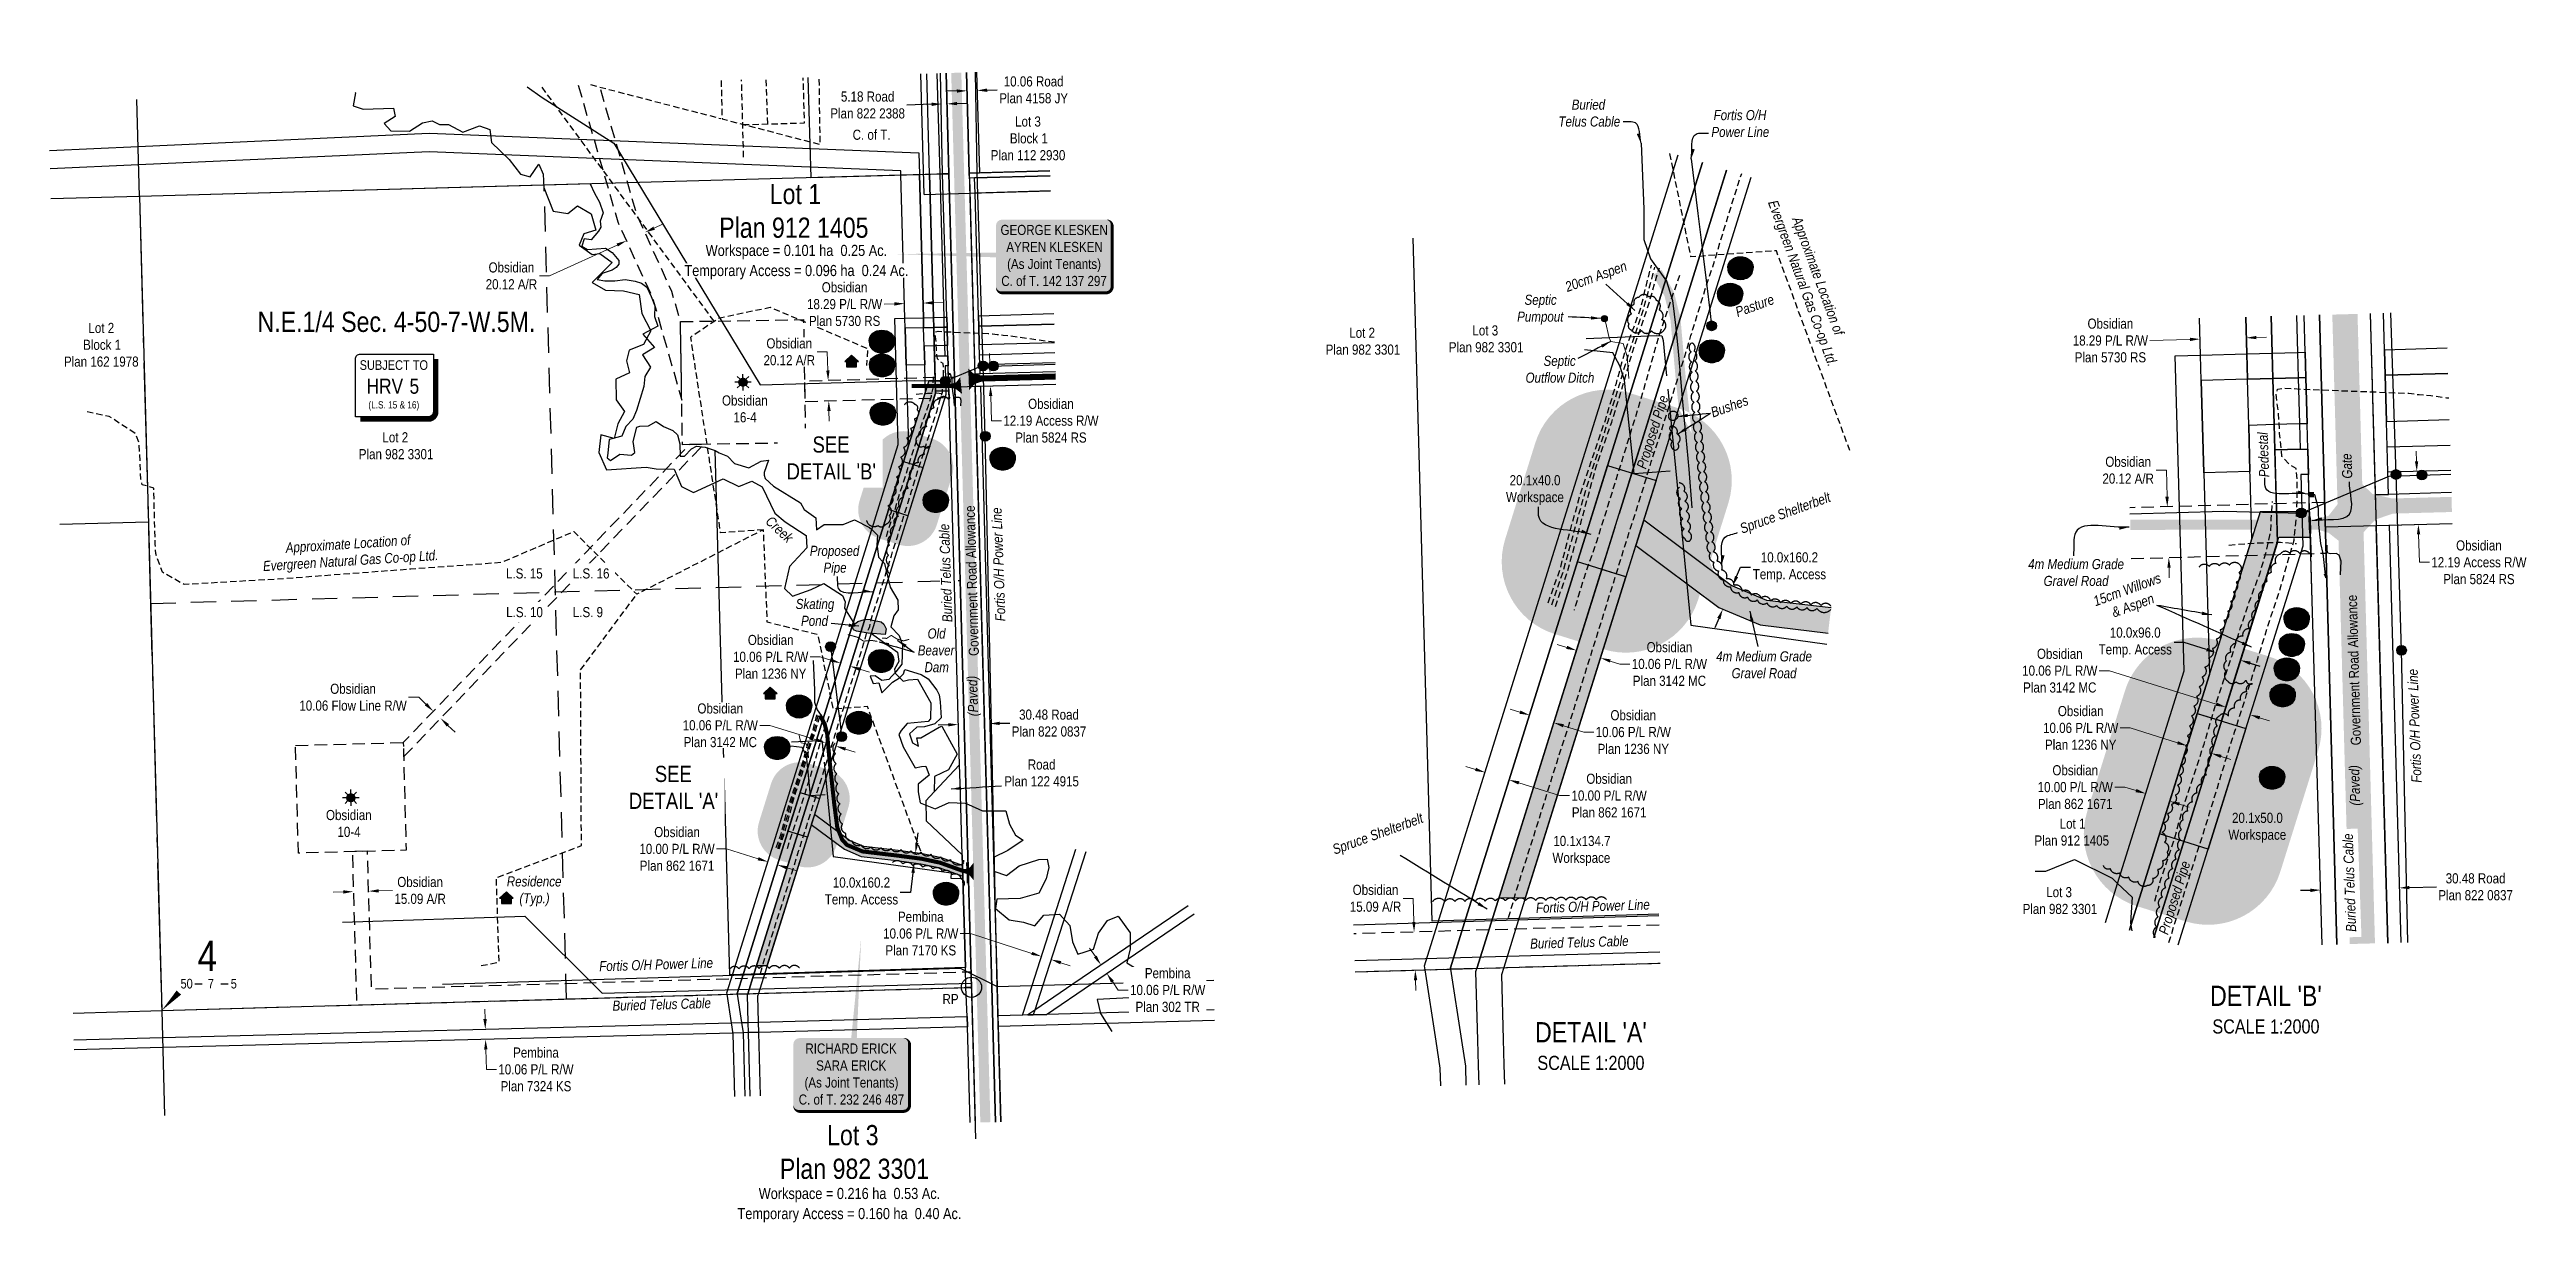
# Model space of a CAD drawing. Extents: x 634935 to 638883, y 5905921 to 5908834.
# Drawn here: x 635573 to 638026, y 5905921 to 5907083 of the extents above; entities that cross this region are included whole.
import ezdxf
from ezdxf.enums import TextEntityAlignment as Align

# ---------------------------------------------------------------- set-up
doc = ezdxf.new("R2010")
doc.units = 0
doc.header["$LTSCALE"] = 5
doc.header["$PDMODE"] = 34
doc.header["$PDSIZE"] = 0.03
for name, pattern in [('0', [1, 1, 0]), ('foc-ACCESSROAD', [3.75, 2.5, -1.25]), ('foc-LSD', [8, 5, -3]), ('foc-QUARTERLINE', [33, 25, -3, 2, -3]), ('POWERLINE5', [7.8, 2.4, -0.6, 0.6, -0.6, 0.6, -0.6, 2.4]), ('UG_PIPE', [1.875, 1.25, -0.625])]:
    doc.linetypes.add(name, pattern=pattern)
doc.layers.get('Defpoints').update_dxf_attribs({"color": 9})
for name, color, linetype in [('10', 1, 'Continuous'), ('35', 37, 'Continuous'), ('9', 3, 'Continuous'), ('AS-FENCE', 48, 'foc-FENCE'), ('AS-PIPE-UG', 44, 'UG_PIPE'), ('AS-PIPE-UG-T', 44, 'Continuous'), ('AS-POWER', 104, 'foc-POWER'), ('AS-POWER-EXISTING', 72, 'POWERLINE5'), ('AS-POWER-T', 104, 'Continuous'), ('AS-RESIDENCE', 14, 'Continuous'), ('AS-ROADS', 254, 'Continuous'), ('AS-TELEPHONE', 224, 'foc-TEL'), ('AS-TELEPHONE-T', 224, 'Continuous'), ('AS-TELUS', 224, 'foc-TEL'), ('C-AR', 13, 'foc-ACCESSROAD'), ('C-RW', 13, 'Continuous'), ('C-SYMBOL', 7, 'Continuous'), ('C-SYMBOL2', 7, 'Continuous'), ('C-SYMBOL3', 7, 'Continuous'), ('C-WS', 13, 'foc-ACCESSROAD'), ('C-WS-S', 8, 'Continuous'), ('CG-NOTES', 7, 'Continuous'), ('CG-NOTES2', 7, 'Continuous'), ('CG-NOTES3', 7, 'Continuous'), ('CTW', 7, 'Continuous'), ('DETAIL-T', 7, 'Continuous'), ('F-RW', 190, 'Continuous'), ('L-AREAREQUIRED', 7, 'Continuous'), ('L-AREAREQUIRED2', 7, 'Continuous'), ('L-DETAIL-T', 3, 'Continuous'), ('L-QSEC', 8, 'foc-QUARTERLINE'), ('L-ROAD-T', 7, 'Continuous'), ('L-SEC', 7, 'Continuous'), ('L-SECLBL', 7, 'Continuous'), ('L-SECTION-LSD', 7, 'foc-LSD'), ('L-TITLEDB', 4, 'Continuous'), ('L-TITLEDB-T', 4, 'Continuous'), ('P-BUFFER-H 30m', 51, 'Continuous'), ('P-BUFFER-H 30m2', 51, 'Continuous'), ('P-CROSSINGS', 250, 'Continuous'), ('P-TEMP-H', 41, 'Continuous'), ('P-TEMP-H2', 41, 'Continuous'), ('P-TEMP_WORKSPACE', 46, 'Continuous'), ('P-TEMP_WORKSPACE-2', 46, 'Continuous'), ('T-BUSH', 110, '0'), ('T-BUSH-T', 110, 'Continuous'), ('T-CREEK', 160, 'Continuous'), ('T-WATER-H', 133, 'Continuous'), ('T-WATER-T', 170, 'Continuous')]:
    doc.layers.add(name, color=color, linetype=linetype)
for name, color, linetype, lineweight in [('AS-GENERAL', 48, 'Continuous', 18), ('C-AR-T', 13, 'Continuous', 9), ('C-FLOWLINE-T', 13, 'Continuous', 9), ('C-RW-T', 13, 'Continuous', 9), ('C-VCE-T', 13, 'Continuous', 9), ('C-WS-T', 13, 'Continuous', 9), ('F-RW-T', 190, 'Continuous', 9), ('T-TEXT', 48, 'Continuous', 18)]:
    doc.layers.add(name, color=color, linetype=linetype, lineweight=lineweight)
doc.layers.add('AS-SANITARY', color=7, linetype='foc-SANITARY', lineweight=9, true_color=0x29a300)
doc.styles.add('100L', font='ARIALN.TTF', dxfattribs={"height": 11})
doc.styles.add('175L', font='ARIALN.TTF', dxfattribs={"height": 20})
doc.styles.add('80', font='ARIALN.TTF', dxfattribs={"height": 10})
doc.styles.add('80CG', font='ARIALN.TTF', dxfattribs={"height": 10})
doc.styles.add('80L', font='ARIALN.TTF', dxfattribs={"height": 10})
doc.styles.add('80LS', font='ARIALNI.TTF', dxfattribs={"height": 10})
doc.styles.add('Crossing', font='ARIALN.TTF', dxfattribs={"height": 10})
doc.styles.add('foc-LtypeFont', font='ARIALN.TTF', dxfattribs={"height": 7.35})
doc.styles.add('HRV', font='ARIALN.TTF', dxfattribs={"height": 3})
doc.styles.add('SIMPLEX', font='ARIALN.TTF')
doc.linetypes.add('foc-FENCE', pattern='A,10,-1,["X",foc-LtypeFont,S=0.2,R=0,X=-0.625,Y=-0.75],-1.24', length=12.24)
doc.linetypes.add('foc-POWER', pattern='A,6,-1,["P",foc-LtypeFont,S=0.2,R=0,X=-0.625,Y=-0.75],-1.24,4', length=12.24)
doc.linetypes.add('foc-SANITARY', pattern='A,10,-1,["SN",foc-LtypeFont,S=0.2,R=0,X=-0.5,Y=-0.75],-2.75', length=13.75)
doc.linetypes.add('foc-TEL', pattern='A,2,-1,["T",foc-LtypeFont,S=0.2,R=0,X=-0.425,Y=-0.75],-1.24,8', length=12.24)
doc.linetypes.add('foc-TEL-NOLINE', pattern='A,0,-2,["T",foc-LtypeFont,S=0.2,R=0,X=-0.425,Y=-0.75],-10.24', length=12.24)
doc.dimstyles.new('Compass 5 000', dxfattribs={"dimscale": 5, "dimtxt": 9, "dimasz": 2, "dimexe": 0.2, "dimexo": 0.0625, "dimgap": 0.5, "dimtad": 0, "dimtih": 1, "dimtoh": 1, "dimzin": 0, "dimdsep": 46, "dimtxsty": '80CG', "dimcen": 0.1, "dimse1": 1, "dimse2": 1, "dimclrd": 256, "dimclrt": 256, "dimaunit": 1, "dimadec": 4, "dimazin": 0, "dimtfac": 0.06, "dimtofl": 0, "dimtmove": 0, "dimatfit": 1, "dimfxl": 0.2, "dimtolj": 1, "dimtzin": 0, "dimlwd": -1, "dimarcsym": 0})

msp = doc.modelspace()

# ---------------------------------------------------------------- texts
at = {"layer": 'AS-PIPE-UG-T', "char_height": 10, "attachment_point": 1, "style": '100L'}
for insert, rotation in [((637299.768, 5906940.57), 290.197424), ((635783.171, 5906592.644), 3.647954)]:
    msp.add_mtext_dynamic_manual_height_columns('\\pi23.88;{\\fArial Narrow|b0|i1|c0|p34;Approximate Location of\\P\\pi0.32626;Evergreen Natural Gas Co-op Ltd.}', width=172.80123, gutter_width=55, heights=[0], dxfattribs=dict(at, insert=insert, rotation=rotation))
at = {"layer": 'AS-PIPE-UG-T', "color": 240, "char_height": 9.99275, "attachment_point": 1, "style": '80L'}
for insert, rotation in [((637144.444, 5906669.006), 72.629049), ((637661.264, 5906207.94), 72.629069)]:
    msp.add_mtext_dynamic_manual_height_columns('\\pi0.476;{\\fArial Narrow|b0|i1|c0|p34;Proposed Pipe}', width=75.20914, gutter_width=49.978, heights=[0], dxfattribs=dict(at, insert=insert, rotation=rotation))
at = {"layer": 'AS-POWER-T', "insert": (637218.586, 5907022.641), "char_height": 10.00303, "attachment_point": 1, "style": '100L'}
msp.add_mtext_dynamic_manual_height_columns('\\pi2.5626;{\\fArial Narrow|b0|i1|c0|p34;Fortis O/H\\P\\pi0.33476;Power Line}', width=57.1532, gutter_width=55, heights=[0], dxfattribs=at)
at = {"layer": 'AS-POWER-T', "char_height": 10.00303, "attachment_point": 1, "style": '100L'}
for insert, rotation in [((636510.017, 5906515.903), 92), ((637912.144, 5906356.053), 92), ((637044.74, 5906237.641), 1.737211), ((636117.235, 5906179.834), 1.737211)]:
    msp.add_mtext_dynamic_manual_height_columns('\\pi0.32636;{\\fArial Narrow|b0|i1|c0|p34;Fortis O/H Power Line}', width=112.53517, gutter_width=55, heights=[0], dxfattribs=dict(at, insert=insert, rotation=rotation))
at = {"layer": 'AS-RESIDENCE', "insert": (636024.418, 5906263.871), "char_height": 9.99613, "attachment_point": 1, "style": '80L'}
msp.add_mtext_dynamic_manual_height_columns('\\pi1.8168;{\\fArial Narrow|b0|i1|c0|p34;Residence\\P\\pi14.315;(Typ.)}', width=56.90082, gutter_width=50, heights=[0], dxfattribs=at)
at = {"layer": 'AS-SANITARY', "char_height": 9.99776, "attachment_point": 1, "style": '80L'}
for s, width, insert in [('\\pi7.6267;{\\fArial Narrow|b0|i1|c0|p34;Septic \\P\\pi0.33301;Pumpout}', 46.39931, (637026.292, 5906839.76)), ('\\pi18.398;{\\fArial Narrow|b0|i1|c0|p34;Septic \\P\\pi0.5851;Outflow Ditch}', 67.94243, (637034.353, 5906779.309))]:
    msp.add_mtext_dynamic_manual_height_columns(s, width=width, gutter_width=50, heights=[0], dxfattribs=dict(at, insert=insert))
at = {"layer": 'AS-TELEPHONE-T', "insert": (637066.724, 5907032.97), "char_height": 10.00303, "attachment_point": 1, "style": '100L', "bg_fill": 3, "box_fill_scale": 1.1, "bg_fill_color": 256, "bg_fill_transparency": 0}
msp.add_mtext_dynamic_manual_height_columns('\\pi13.897;{\\fArial Narrow|b0|i1|c0|p34;Buried\\P\\pi0.77202;Telus Cable}', width=60.9754, gutter_width=55, heights=[0], dxfattribs=at)
at = {"layer": 'C-SYMBOL', "color": 3, "style": '175L'}
msp.add_text('N.E.1/4 Sec. 4-50-7-W.5M.', height=20, dxfattribs=at).set_placement((635916.974, 5906796.928), align=Align.BOTTOM_CENTER)
at = {"layer": 'C-SYMBOL2', "color": 3, "insert": (636235.592, 5906949.509), "char_height": 20, "attachment_point": 1, "style": '175L'}
msp.add_mtext_dynamic_manual_height_columns('\\pi50.973;Lot 1\\P\\pi0.97995;Plan 912 1405', width=147.03492, gutter_width=50, heights=[0], dxfattribs=at)
at = {"layer": 'C-SYMBOL3', "color": 3, "insert": (636295.622, 5906017.659), "char_height": 20, "attachment_point": 1, "style": '175L'}
msp.add_mtext_dynamic_manual_height_columns('\\pi47.753;Lot 3\\P\\pi0.97995;Plan 982 3301', width=143.74707, gutter_width=50, heights=[0], dxfattribs=at)
at = {"layer": 'C-WS-T', "char_height": 9.99999, "attachment_point": 1, "style": '80LS'}
for s, insert in [('\\pi11.21;{\\fArial Narrow|b0|i0|c0|p34;Obsidian\\P\\pi22.56;16-4}', (636228.123, 5906740.072)), ('\\pi11.21;{\\fArial Narrow|b0|i0|c0|p34;Obsidian\\P\\pi22.56;10-4}', (635836.005, 5906329.605))]:
    msp.add_mtext_dynamic_manual_height_columns(s, width=66.2528, gutter_width=50, heights=[0], dxfattribs=dict(at, insert=insert))
at = {"layer": 'DETAIL-T', "color": 3, "char_height": 20, "width": 202.83769, "attachment_point": 5, "style": '80CG'}
for s, insert in [("DETAIL 'B'\\P{\\H0.7x;SCALE 1:2000}", (637768.019, 5906131.826)), ("DETAIL 'A'\\P{\\H0.7x;SCALE 1:2000}", (637099.662, 5906095.735))]:
    msp.add_mtext(s, dxfattribs=dict(at, insert=insert))
at = {"layer": 'L-AREAREQUIRED', "color": 5, "style": '100L'}
msp.add_text('Workspace = 0.216 ha  0.53 Ac.', height=10.99941, dxfattribs=at).set_placement((636365.514, 5905941.073), align=Align.BOTTOM_CENTER)
at = {"layer": 'L-AREAREQUIRED2', "color": 5, "style": '100L'}
msp.add_text('Workspace = 0.101 ha  0.25 Ac.', height=10.99941, dxfattribs=at).set_placement((636312.979, 5906874.832), align=Align.BOTTOM_CENTER)
at = {"layer": 'L-ROAD-T', "style": '80L'}
for p in [(636486.657, 5906556.584), (637855.086, 5906468.106)]:
    msp.add_text('Government Road Allowance', height=10, rotation=91.589022, dxfattribs=at).set_placement(p, align=Align.MIDDLE_CENTER)
at = {"layer": 'L-TITLEDB-T', "char_height": 9.99999, "attachment_point": 1, "style": '80LS'}
for s, width, insert in [('\\pi24.634;{\\fArial Narrow|b0|i0|c0|p34;Lot 3\\P\\pi19.392;Block 1\\P\\pi0.46955;Plan 112 2930}', 73.38786, (636504.906, 5907016.285)), ('\\pi0.32285;{\\fArial Narrow|b0|i0|c0|p34;C. of T.}', 36.68249, (636368.351, 5907003.167)), ('\\pi24.665;{\\fArial Narrow|b0|i0|c0|p34;Lot 2\\P\\pi19.392;Block 1\\P\\pi0.44568;Plan 162 1978}', 73.38786, (635587.337, 5906811.879)), ('\\pi24.634;{\\fArial Narrow|b0|i0|c0|p34;Lot 3\\P\\pi1.2472;Plan 982 3301}', 73.38786, (636957.688, 5906809.451)), ('\\pi24.665;{\\fArial Narrow|b0|i0|c0|p34;Lot 2\\P\\pi1.2472;Plan 982 3301}', 73.38786, (636835.72, 5906807.109)), ('\\pi24.665;{\\fArial Narrow|b0|i0|c0|p34;Lot 2\\P\\pi1.2472;Plan 982 3301}', 73.38786, (635878.419, 5906703.581)), ('\\pi25.422;{\\fArial Narrow|b0|i0|c0|p34;Lot 1\\P\\pi0.42521;Plan 912 1405}', 73.38786, (637538.368, 5906321.037)), ('\\pi24.634;{\\fArial Narrow|b0|i0|c0|p34;Lot 3\\P\\pi1.2472;Plan 982 3301}', 73.38786, (637525.83, 5906253.273))]:
    msp.add_mtext_dynamic_manual_height_columns(s, width=width, gutter_width=50, heights=[0], dxfattribs=dict(at, insert=insert))
at = {"layer": 'L-TITLEDB-T', "insert": (636555.776, 5906366.228), "char_height": 9.99856, "attachment_point": 5, "style": '80CG'}
msp.add_mtext('\\A1;Road\\PPlan 122 4915', dxfattribs=at)
at = {"layer": 'P-TEMP_WORKSPACE-2', "char_height": 9.99946, "attachment_point": 1, "style": '80L'}
for s, insert in [('\\pi3.7299;20.1x40.0\\P\\pi0.12844;Workspace', (637015.433, 5906661.097)), ('\\pi3.7299;20.1x50.0\\P\\pi0.12844;Workspace', (637730.662, 5906326.794)), ('\\pi0.98787;10.1x134.7\\P\\pi0.12844;Workspace', (637061.435, 5906303.902))]:
    msp.add_mtext_dynamic_manual_height_columns(s, width=56.89774, gutter_width=50.016, heights=[0], dxfattribs=dict(at, insert=insert))
at = {"layer": 'T-BUSH-T', "style": '80LS'}
for s, height, p in [('20cm Aspen', 9.9971, (637104.64, 5906857.995)), ('Bushes', 9.9971, (637236.832, 5906729.32)), ('Spruce Shelterbelt', 9.99706, (637291.941, 5906623.908))]:
    msp.add_text(s, height=height, rotation=20, dxfattribs=at).set_placement(p, align=Align.MIDDLE_CENTER)
at = {"layer": 'T-BUSH-T', "char_height": 9.99706, "attachment_point": 2, "rotation": 20, "style": '80LS'}
for s, insert, width in [('15cm Willows & Aspen', (637628.856, 5906552.616), 70.06576), ('Spruce Shelterbelt', (636886.815, 5906310.844), 93.38296)]:
    msp.add_mtext(s, dxfattribs=dict(at, insert=insert, width=width))
at = {"layer": 'T-TEXT', "style": '80LS'}
for s, rotation, p in [('Pasture', 20, (637261.829, 5906829.01)), ('(Paved)', 91.588945, (636487.391, 5906442.412)), ('(Paved)', 91.588945, (637855.82, 5906353.934))]:
    msp.add_text(s, height=9.9971, rotation=rotation, dxfattribs=at).set_placement(p, align=Align.MIDDLE_CENTER)
at = {"layer": 'T-TEXT', "char_height": 9.99776, "attachment_point": 1, "rotation": 92, "style": '80L'}
for s, insert in [('\\pi-8.3342;{\\fArial Narrow|b0|i1|c0|p34;Pedestal}', (637760.983, 5906667.203)), ('\\pi2.1989;{\\fArial Narrow|b0|i1|c0|p34;Gate}', (637843.621, 5906655.366))]:
    msp.add_mtext_dynamic_manual_height_columns(s, width=27.83729, gutter_width=50, heights=[0], dxfattribs=dict(at, insert=insert))
at = {"layer": 'T-TEXT', "char_height": 9.99706, "width": 94.65607, "attachment_point": 2, "style": '80LS'}
for insert in [(637580.03, 5906578.068), (637271.087, 5906486.712)]:
    msp.add_mtext('4m Medium Grade\\PGravel Road', dxfattribs=dict(at, insert=insert))
at = {"layer": 'T-WATER-T', "linetype": 'Continuous', "insert": (636288.027, 5906621.93), "char_height": 9.99999, "attachment_point": 1, "rotation": 317.068453, "style": '100L'}
msp.add_mtext_dynamic_manual_height_columns('\\pi0.56368;{\\fArial Narrow|b0|i1|c0|p34;Creek}', width=31.25012, gutter_width=55, heights=[0], dxfattribs=at)
at = {"layer": 'T-WATER-T', "linetype": 'Continuous', "insert": (636315.34, 5906538.568), "char_height": 9.99999, "attachment_point": 1, "style": '100L'}
msp.add_mtext_dynamic_manual_height_columns('\\pi-3.0618;{\\fArial Narrow|b0|i1|c0|p34;Skating \\P\\pi2.2451;Pond}', width=31.25012, gutter_width=55, heights=[0], dxfattribs=at)

# ---------------------------------------------------------------- blocks, each defined once
blk = doc.blocks.new('L-SECLBL')
at = {"layer": '9', "color": 7}
for p, q in [((-5.1, -27.8), (-12.3, -27.8)), ((20.7, -27.8), (13.5, -27.8))]:
    blk.add_line(p, q, dxfattribs=at)
at = {"layer": '10', "color": 2, "style": 'SIMPLEX'}
blk.add_attdef('SEC', text='', height=30, dxfattribs=at).set_placement((0, 0), align=Align.MIDDLE)
at = {"layer": '10', "color": 5, "style": '80L'}
blk.add_attdef('TWP', text='', height=9.5, dxfattribs=at).set_placement((-14.4, -27.4), align=Align.MIDDLE_RIGHT)
blk.add_attdef('RGE', text='', height=9.5, dxfattribs=at).set_placement((3.6, -27.4), align=Align.MIDDLE_CENTER)
blk.add_attdef('MER', text='', height=9.5, dxfattribs=at).set_placement((23.2, -27.4), align=Align.MIDDLE_LEFT)
blk = doc.blocks.new('*D373')
at = {"layer": 'C-RW-T', "transparency": 16777216}
for p, q in [((636410, 5906830.7), (636399.8, 5906830.4)), ((636448.3, 5906831.8), (636458.3, 5906832.1))]:
    blk.add_line(p, q, dxfattribs=at)
for points in [[(636410, 5906832.4), (636410.1, 5906829), (636420, 5906831)], [(636448.2, 5906833.4), (636448.3, 5906830.1), (636438.3, 5906831.5)]]:
    blk.add_solid(points, dxfattribs=at)
at = {"layer": 'Defpoints', "color": 0, "transparency": 16777216}
for p in [(636418.2, 5906896.5), (636436.5, 5906897), (636420, 5906831)]:
    blk.add_point(p, dxfattribs=at)
at = {"layer": 'C-RW-T', "transparency": 16777216, "insert": (636360.7, 5906830.4), "char_height": 10, "attachment_point": 5, "style": '80CG', "bg_fill": 3, "box_fill_scale": 1.1, "bg_fill_color": 256, "bg_fill_true_color": 13158600, "bg_fill_transparency": 0}
blk.add_mtext('\\A1;Obsidian\\P18.29 P/L R/W\\PPlan 5730 RS', dxfattribs=at)
blk = doc.blocks.new('*D374')
at = {"layer": 'C-RW-T', "transparency": 16777216}
for p, q in [((636243.9, 5906291), (636233.9, 5906291)), ((636275.1, 5906281.3), (636243.9, 5906291)), ((636303.7, 5906272.3), (636313.3, 5906269.3))]:
    blk.add_line(p, q, dxfattribs=at)
for points in [[(636275.6, 5906282.8), (636274.6, 5906279.7), (636284.6, 5906278.3)], [(636304.2, 5906273.9), (636303.2, 5906270.7), (636294.2, 5906275.3)]]:
    blk.add_solid(points, dxfattribs=at)
at = {"layer": 'Defpoints', "color": 0, "transparency": 16777216}
for p in [(636330.2, 5906424), (636339.7, 5906421), (636284.6, 5906278.3)]:
    blk.add_point(p, dxfattribs=at)
at = {"layer": 'C-RW-T', "transparency": 16777216, "insert": (636194.8, 5906291), "char_height": 10, "attachment_point": 5, "style": '80CG'}
blk.add_mtext('\\A1;Obsidian\\P10.00 P/L R/W\\PPlan 862 1671', dxfattribs=at)
blk = doc.blocks.new('*D375')
at = {"layer": 'C-RW-T', "transparency": 16777216}
for p, q in [((636336.5, 5906481.2), (636326.5, 5906481.2)), ((636347.1, 5906477.9), (636336.5, 5906481.2)), ((636375.8, 5906469), (636385.3, 5906466))]:
    blk.add_line(p, q, dxfattribs=at)
for points in [[(636347.6, 5906479.5), (636346.6, 5906476.4), (636356.6, 5906475)], [(636376.3, 5906470.6), (636375.3, 5906467.4), (636366.2, 5906472)]]:
    blk.add_solid(points, dxfattribs=at)
at = {"layer": 'Defpoints', "color": 0, "transparency": 16777216}
for p in [(636366.2, 5906472), (636344.2, 5906435.3), (636353.8, 5906432.3)]:
    blk.add_point(p, dxfattribs=at)
at = {"layer": 'C-RW-T', "transparency": 16777216, "insert": (636287.5, 5906481.2), "char_height": 10, "attachment_point": 5, "style": '80CG'}
blk.add_mtext('\\A1;Obsidian\\P10.06 P/L R/W\\PPlan 1236 NY', dxfattribs=at)
blk = doc.blocks.new('*D376')
at = {"layer": 'C-VCE-T', "transparency": 16777216}
for p, q in [((636286.7, 5906413.4), (636276.7, 5906413.4)), ((636332.9, 5906398.9), (636286.7, 5906413.4)), ((636361.6, 5906389.9), (636371.1, 5906386.9))]:
    blk.add_line(p, q, dxfattribs=at)
for points in [[(636333.4, 5906400.5), (636332.4, 5906397.3), (636342.4, 5906395.9)], [(636362.1, 5906391.5), (636361.1, 5906388.3), (636352, 5906392.9)]]:
    blk.add_solid(points, dxfattribs=at)
at = {"layer": 'Defpoints', "color": 0, "transparency": 16777216}
for p in [(636434.3, 5906689.6), (636443.9, 5906686.6), (636342.4, 5906395.9)]:
    blk.add_point(p, dxfattribs=at)
at = {"layer": 'C-VCE-T', "transparency": 16777216, "insert": (636237.6, 5906413.4), "char_height": 10, "attachment_point": 5, "style": '80CG', "bg_fill": 3, "box_fill_scale": 1.1, "bg_fill_color": 256, "bg_fill_true_color": 13158600, "bg_fill_transparency": 0}
blk.add_mtext('\\A1;Obsidian\\P10.06 P/L R/W\\PPlan 3142 MC', dxfattribs=at)
blk = doc.blocks.new('*D377')
at = {"layer": 'C-RW-T', "transparency": 16777216}
for p, q in [((636504.5, 5906771.7), (636504.2, 5906781.7)), ((636505.4, 5906739.5), (636506.1, 5906715)), ((636506.1, 5906715), (636516.1, 5906715))]:
    blk.add_line(p, q, dxfattribs=at)
for points in [[(636506.1, 5906771.7), (636502.8, 5906771.6), (636504.7, 5906761.7)], [(636507, 5906739.6), (636503.7, 5906739.5), (636505.1, 5906749.5)]]:
    blk.add_solid(points, dxfattribs=at)
at = {"layer": 'Defpoints', "color": 0, "transparency": 16777216}
for p in [(636511.6, 5906761.9), (636505.1, 5906749.5), (636512, 5906749.7)]:
    blk.add_point(p, dxfattribs=at)
at = {"layer": 'C-RW-T', "transparency": 16777216, "insert": (636565, 5906715), "char_height": 10, "attachment_point": 5, "style": '80CG'}
blk.add_mtext('\\A1;Obsidian\\P12.19 Access R/W\\PPlan 5824 RS', dxfattribs=at)
blk = doc.blocks.new('*D378')
at = {"layer": 'Defpoints', "color": 0, "transparency": 16777216}
for p in [(636005.2, 5906102.4), (636133.2, 5906115.8), (636133.4, 5906105.7)]:
    blk.add_point(p, dxfattribs=at)
at = {"layer": 'F-RW-T', "transparency": 16777216}
for p, q in [((636004.7, 5906122.5), (636004.4, 5906132.5)), ((636005.5, 5906092.5), (636006, 5906072.7)), ((636006, 5906072.7), (636016, 5906072.7))]:
    blk.add_line(p, q, dxfattribs=at)
for points in [[(636006.4, 5906122.6), (636003, 5906122.5), (636005, 5906112.5)], [(636007.1, 5906092.5), (636003.8, 5906092.4), (636005.2, 5906102.4)]]:
    blk.add_solid(points, dxfattribs=at)
at = {"layer": 'F-RW-T', "transparency": 16777216, "insert": (636055.1, 5906072.7), "char_height": 10, "attachment_point": 5, "style": '80CG'}
blk.add_mtext('\\A1;Pembina\\P10.06 P/L R/W\\PPlan 7324 KS', dxfattribs=at)
blk = doc.blocks.new('*D379')
at = {"layer": 'Defpoints', "color": 0, "transparency": 16777216}
for p in [(636552.9, 5906176.3), (636555.6, 5906184.6), (636562.5, 5906173.2)]:
    blk.add_point(p, dxfattribs=at)
at = {"layer": 'F-RW-T', "transparency": 16777216}
for p, q in [((636485.2, 5906207.2), (636475.2, 5906207.2)), ((636546.1, 5906187.6), (636485.2, 5906207.2)), ((636574.7, 5906178.4), (636584.2, 5906175.4))]:
    blk.add_line(p, q, dxfattribs=at)
for points in [[(636546.6, 5906189.2), (636545.6, 5906186.1), (636555.6, 5906184.6)], [(636575.2, 5906180), (636574.2, 5906176.8), (636565.2, 5906181.5)]]:
    blk.add_solid(points, dxfattribs=at)
at = {"layer": 'F-RW-T', "transparency": 16777216, "insert": (636436.1, 5906207.2), "char_height": 10, "attachment_point": 5, "style": '80CG'}
blk.add_mtext('\\A1;Pembina\\P10.06 P/L R/W\\PPlan 7170 KS', dxfattribs=at)
blk = doc.blocks.new('*D380')
at = {"layer": 'Defpoints', "color": 0, "transparency": 16777216}
for p in [(636632.5, 5906188.3), (636620.3, 5906167.8)]:
    blk.add_point(p, dxfattribs=at)
at = {"layer": 'F-RW-T', "transparency": 16777216}
for p, q in [((636609, 5906184.4), (636603.3, 5906192.7)), ((636625.9, 5906159.6), (636631.5, 5906151.3)), ((636631.5, 5906151.3), (636641.5, 5906151.3))]:
    blk.add_line(p, q, dxfattribs=at)
for points in [[(636610.3, 5906185.3), (636607.6, 5906183.5), (636614.6, 5906176.1)], [(636627.3, 5906160.5), (636624.5, 5906158.6), (636620.3, 5906167.8)]]:
    blk.add_solid(points, dxfattribs=at)
at = {"layer": 'F-RW-T', "transparency": 16777216, "insert": (636680.6, 5906151.3), "char_height": 10, "attachment_point": 5, "style": '80CG', "bg_fill": 3, "box_fill_scale": 1.1, "bg_fill_color": 256, "bg_fill_true_color": 13158600, "bg_fill_transparency": 0}
blk.add_mtext('\\A1;Pembina\\P10.06 P/L R/W\\PPlan 302 TR', dxfattribs=at)
at = {"layer": 'Defpoints', "color": 0, "transparency": 16777216}
blk.add_point((636638.1, 5906180), dxfattribs=at)
blk = doc.blocks.new('HRV')
blk.add_lwpolyline([(-35.1, 31.6), (37.2, 31.6), (37.2, -25.5, -0.414214), (32.2, -30.5), (-40.1, -30.5), (-40.1, 26.6, -0.414214)], format="xyb", close=True)
at = {"const_width": 5, "flags": 128}
blk.add_lwpolyline([(-35.1, -33), (32.2, -33, 0.414214), (39.7, -25.5), (39.7, 26.6)], format="xyb", dxfattribs=at)
at = {"style": '80L'}
blk.add_text('SUBJECT TO', height=9.5, dxfattribs=at).set_placement((-2, 13.1), align=Align.BOTTOM_CENTER)
blk.add_attdef('(N.W.1/4 00)', text='', height=7.12, dxfattribs=at).set_placement((-2, -24.4), align=Align.BOTTOM_CENTER)
at = {"layer": 'CTW', "color": 3, "style": 'HRV'}
blk.add_text('HRV', height=15, dxfattribs=at).set_placement((-10.9, -0.2), align=Align.MIDDLE_CENTER)
blk.add_attdef('0', text='', height=15, dxfattribs=at).set_placement((18.3, -0.2), align=Align.MIDDLE_CENTER)
blk = doc.blocks.new('*U382')
h = blk.add_hatch(color=59)
edge = h.paths.add_edge_path()
edge.add_line((-51.5, -37), (51.5, -37))
edge.add_arc((51.5, -31), 6, 270, 360)
edge.add_line((57.5, -31), (57.5, 29.5))
edge.add_arc((51.5, 29.5), 6, 0, 90)
edge.add_line((51.5, 35.5), (-51.5, 35.5))
edge.add_arc((-51.5, 29.5), 6, 90, 180)
edge.add_line((-57.5, 29.5), (-57.5, -31))
edge.add_arc((-51.5, -31), 6, 180, 270)
at = {"color": 1, "flags": 128}
blk.add_lwpolyline([(9.6, 134.8, 0, 7.5, 0), (0, 0, 0, 0, 0)], format="xyseb", dxfattribs=at)
blk.add_lwpolyline([(-51.5, -37, 3, 3, 0), (51.5, -37, 3, 3, 0.414214), (57.5, -31, 3, 3, 0), (57.5, 29.5, 3, 0, 0.414214), (51.5, 35.5, 0, 0, 0), (-51.5, 35.5, 0, 0, 0.414214), (-57.5, 29.5, 0, 0, 0), (-57.5, -31, 0, 3, 0.414214)], format="xyseb", close=True, dxfattribs=at)
at = {"color": 1, "style": '80'}
blk.add_attdef('ENTER_TEXT_001', (-36, -5), '', height=10, dxfattribs=at)
blk = doc.blocks.new('GAS')
h = blk.add_hatch(color=255)
h.dxf.hatch_style = 1
edge = h.paths.add_edge_path()
edge.add_arc((0, 0), 0.9, 0, 360)
for p, q in [((-0.81, 0), (-1.62, 0)), ((-0.57, 0.57), (-1.14, 1.14)), ((0, 0.81), (0, 1.62)), ((0.57, 0.57), (1.14, 1.14)), ((1.62, 0), (0.81, 0)), ((-0.57, -0.57), (-1.14, -1.14)), ((0, -0.81), (0, -1.62)), ((1.14, -1.14), (0.57, -0.57))]:
    blk.add_line(p, q)
blk.add_circle((0, 0), 0.8)
blk = doc.blocks.new('*D383')
at = {"layer": 'C-AR-T', "transparency": 16777216}
for p, q in [((635864.3, 5906248.5), (635854.4, 5906248.2)), ((635899.4, 5906249.5), (635913.1, 5906249.9))]:
    blk.add_line(p, q, dxfattribs=at)
for points in [[(635864.3, 5906250.1), (635864.4, 5906246.8), (635874.3, 5906248.7)], [(635899.4, 5906251.1), (635899.5, 5906247.8), (635889.4, 5906249.2)]]:
    blk.add_solid(points, dxfattribs=at)
at = {"layer": 'Defpoints', "color": 0, "transparency": 16777216}
for p in [(635889.4, 5906249.2), (635874.8, 5906233.3), (635889.9, 5906233.7)]:
    blk.add_point(p, dxfattribs=at)
at = {"layer": 'C-AR-T', "transparency": 16777216, "insert": (635940.4, 5906249.9), "char_height": 10, "attachment_point": 5, "style": '80CG'}
blk.add_mtext('\\A1;Obsidian\\P15.09 A/R', dxfattribs=at)
blk = doc.blocks.new('*D384')
at = {"layer": 'C-FLOWLINE-T', "transparency": 16777216}
for p, q in [((635939, 5906441.2), (635929, 5906441.2)), ((635946.2, 5906434.3), (635939, 5906441.2)), ((635967.9, 5906413.4), (635975.1, 5906406.5))]:
    blk.add_line(p, q, dxfattribs=at)
for points in [[(635947.4, 5906435.5), (635945.1, 5906433.1), (635953.4, 5906427.3)], [(635969, 5906414.6), (635966.7, 5906412.2), (635960.7, 5906420.4)]]:
    blk.add_solid(points, dxfattribs=at)
at = {"layer": 'Defpoints', "color": 0, "transparency": 16777216}
for p in [(635949.4, 5906423.2), (635956.7, 5906416.2), (635960.7, 5906420.4)]:
    blk.add_point(p, dxfattribs=at)
at = {"layer": 'C-FLOWLINE-T', "transparency": 16777216, "insert": (635874, 5906441.2), "char_height": 10, "attachment_point": 5, "style": '80CG'}
blk.add_mtext('\\A1;Obsidian\\P10.06 Flow Line R/W', dxfattribs=at)
blk = doc.blocks.new('*D385')
at = {"layer": 'C-FLOWLINE-T', "transparency": 16777216}
for p, q in [((636343.6, 5906783.2), (636333.6, 5906783.2)), ((636344.1, 5906764.8), (636343.6, 5906783.2)), ((636345.2, 5906724.7), (636345.5, 5906714.7))]:
    blk.add_line(p, q, dxfattribs=at)
for points in [[(636345.8, 5906764.8), (636342.5, 5906764.7), (636344.4, 5906754.8)], [(636346.9, 5906724.7), (636343.6, 5906724.6), (636345, 5906734.7)]]:
    blk.add_solid(points, dxfattribs=at)
at = {"layer": 'Defpoints', "color": 0, "transparency": 16777216}
for p in [(636344.4, 5906754.8), (636400.8, 5906756.3), (636401.3, 5906736.2)]:
    blk.add_point(p, dxfattribs=at)
at = {"layer": 'C-FLOWLINE-T', "transparency": 16777216, "insert": (636305.9, 5906783.2), "char_height": 10, "attachment_point": 5, "style": '80CG', "bg_fill": 3, "box_fill_scale": 1.1, "bg_fill_color": 256, "bg_fill_true_color": 13158600, "bg_fill_transparency": 0}
blk.add_mtext('\\A1;Obsidian\\P20.12 A/R', dxfattribs=at)
blk = doc.blocks.new('*U386')
h = blk.add_hatch(color=59)
edge = h.paths.add_edge_path()
edge.add_line((-51.5, -37), (51.5, -37))
edge.add_arc((51.5, -31), 6, 270, 360)
edge.add_line((57.5, -31), (57.5, 29.5))
edge.add_arc((51.5, 29.5), 6, 0, 90)
edge.add_line((51.5, 35.5), (-51.5, 35.5))
edge.add_arc((-51.5, 29.5), 6, 90, 180)
edge.add_line((-57.5, 29.5), (-57.5, -31))
edge.add_arc((-51.5, -31), 6, 180, 270)
at = {"color": 1, "flags": 128}
blk.add_lwpolyline([(-51.5, -37, 3, 3, 0), (51.5, -37, 3, 3, 0.414214), (57.5, -31, 3, 3, 0), (57.5, 29.5, 3, 0, 0.414214), (51.5, 35.5, 0, 0, 0), (-51.5, 35.5, 0, 0, 0.414214), (-57.5, 29.5, 0, 0, 0), (-57.5, -31, 0, 3, 0.414214)], format="xyseb", close=True, dxfattribs=at)
blk.add_lwpolyline([(-155.8, 1.3, 0, 7.5, 0), (0, 0, 0, 0, 0)], format="xyseb", dxfattribs=at)
at = {"color": 1, "style": '80'}
blk.add_attdef('ENTER_TEXT_001', (-36, -5), '', height=10, dxfattribs=at)
blk = doc.blocks.new('*D388')
at = {"layer": 'Defpoints', "color": 0, "transparency": 16777216}
for p in [(636471.9, 5906467.7), (636502.9, 5906468.5), (636504.4, 5906415.1)]:
    blk.add_point(p, dxfattribs=at)
at = {"layer": 'L-TITLEDB', "transparency": 16777216}
for p, q in [((636514.4, 5906415.4), (636524.4, 5906415.6)), ((636463.3, 5906414), (636453.4, 5906413.7))]:
    blk.add_line(p, q, dxfattribs=at)
for points in [[(636463.3, 5906415.6), (636463.4, 5906412.3), (636473.3, 5906414.2)], [(636514.4, 5906417), (636514.4, 5906413.7), (636504.4, 5906415.1)]]:
    blk.add_solid(points, dxfattribs=at)
at = {"layer": 'L-TITLEDB', "transparency": 16777216, "insert": (636563.1, 5906415.6), "char_height": 10, "attachment_point": 5, "style": '80CG'}
blk.add_mtext('\\A1;30.48 Road \\PPlan 822 0837', dxfattribs=at)
blk = doc.blocks.new('*D389')
at = {"layer": 'Defpoints', "color": 0, "transparency": 16777216}
for p in [(636456.6, 5907039.3), (636456.9, 5907028.6), (636461.8, 5907039.5)]:
    blk.add_point(p, dxfattribs=at)
at = {"layer": 'L-TITLEDB', "transparency": 16777216}
for p, q in [((636472.1, 5907029), (636482, 5907029.3)), ((636446.9, 5907028.3), (636422.2, 5907027.6))]:
    blk.add_line(p, q, dxfattribs=at)
for points in [[(636446.8, 5907030), (636446.9, 5907026.6), (636456.9, 5907028.6)], [(636472, 5907030.7), (636472.1, 5907027.4), (636462.1, 5907028.7)]]:
    blk.add_solid(points, dxfattribs=at)
at = {"layer": 'L-TITLEDB', "transparency": 16777216, "insert": (636383.5, 5907027.6), "char_height": 10, "attachment_point": 5, "style": '80CG'}
blk.add_mtext('\\A1;5.18 Road \\PPlan 822 2388', dxfattribs=at)
blk = doc.blocks.new('*D390')
at = {"layer": 'Defpoints', "color": 0, "transparency": 16777216}
for p in [(636481.6, 5907050.6), (636491.6, 5907050.9), (636491.8, 5907042)]:
    blk.add_point(p, dxfattribs=at)
at = {"layer": 'L-TITLEDB', "transparency": 16777216}
for p, q in [((636471.8, 5907041.5), (636461.8, 5907041.2)), ((636501.8, 5907042.3), (636511.8, 5907042.6))]:
    blk.add_line(p, q, dxfattribs=at)
for points in [[(636471.8, 5907043.1), (636471.9, 5907039.8), (636481.8, 5907041.7)], [(636501.8, 5907044), (636501.9, 5907040.6), (636491.8, 5907042)]]:
    blk.add_solid(points, dxfattribs=at)
at = {"layer": 'L-TITLEDB', "transparency": 16777216, "insert": (636547.9, 5907042.6), "char_height": 10, "attachment_point": 5, "style": '80CG'}
blk.add_mtext('\\A1;10.06 Road \\PPlan 4158 JY', dxfattribs=at)
blk = doc.blocks.new('xing2')
h = blk.add_hatch(color=50)
h.dxf.hatch_style = 1
edge = h.paths.add_edge_path()
edge.add_ellipse((0, 0), major_axis=(-12.5, 0), ratio=0.816297, start_angle=0, end_angle=360)
h = blk.add_hatch(color=250)
h.dxf.hatch_style = 1
edge = h.paths.add_edge_path()
edge.add_ellipse((0, -2), major_axis=(-12.5, 0), ratio=0.816297, start_angle=0, end_angle=180)
edge.add_line((12.5, -2), (12.5, 0))
edge.add_ellipse((0, 0), major_axis=(-12.5, 0), ratio=0.816297, start_angle=0, end_angle=180, ccw=False)
edge.add_line((-12.5, 0), (-12.5, -2))
at = {"color": 250}
blk.add_ellipse((0, 0), major_axis=(-12.5, 0), ratio=0.816297, dxfattribs=at)
blk.add_ellipse((0, -2), major_axis=(-12.5, 0), ratio=0.816297, start_param=0, end_param=3.141593, dxfattribs=at)
at = {"color": 250, "style": 'Crossing'}
blk.add_attdef('CROSSING', text='', height=9, dxfattribs=at).set_placement((0.1, 0), align=Align.MIDDLE_CENTER)
at = {"color": 250, "style": 'Crossing', "flags": 1}
for tag, p in [('DESCRIPTION', (0.1, -25.8)), ('OWNER', (0.1, -12.5)), ('LOCATION', (0.1, -39.3)), ('DWG_REF', (0.1, -52.8))]:
    blk.add_attdef(tag, text='', height=9, dxfattribs=at).set_placement(p, align=Align.MIDDLE_CENTER)
blk = doc.blocks.new('*D406')
at = {"layer": 'C-RW-T', "transparency": 16777216}
for p, q in [((637075.7, 5906490.6), (637066.1, 5906493.6)), ((637118.7, 5906477.1), (637128.3, 5906474.1)), ((637128.3, 5906474.1), (637138.3, 5906474.1))]:
    blk.add_line(p, q, dxfattribs=at)
for points in [[(637076.2, 5906492.2), (637075.2, 5906489), (637085.2, 5906487.6)], [(637119.2, 5906478.7), (637118.3, 5906475.5), (637109.2, 5906480.1)]]:
    blk.add_solid(points, dxfattribs=at)
at = {"layer": 'Defpoints', "color": 0, "transparency": 16777216}
for p in [(637095.7, 5906521.2), (637119.7, 5906513.7), (637109.2, 5906480.1)]:
    blk.add_point(p, dxfattribs=at)
at = {"layer": 'C-RW-T', "transparency": 16777216, "insert": (637177.4, 5906474.1), "char_height": 10, "attachment_point": 5, "style": '80CG'}
blk.add_mtext('\\A1;Obsidian\\P10.06 P/L R/W\\PPlan 3142 MC', dxfattribs=at)
blk = doc.blocks.new('*D407')
at = {"layer": 'C-RW-T', "transparency": 16777216}
for p, q in [((637029.3, 5906426.4), (637019.7, 5906429.4)), ((637072.4, 5906413), (637092.5, 5906406.7)), ((637092.5, 5906406.7), (637102.5, 5906406.7))]:
    blk.add_line(p, q, dxfattribs=at)
for points in [[(637029.8, 5906428), (637028.8, 5906424.9), (637038.8, 5906423.5)], [(637072.8, 5906414.6), (637071.9, 5906411.4), (637062.8, 5906416)]]:
    blk.add_solid(points, dxfattribs=at)
at = {"layer": 'Defpoints', "color": 0, "transparency": 16777216}
for p in [(637058.6, 5906486.7), (637082.6, 5906479.2), (637062.8, 5906416)]:
    blk.add_point(p, dxfattribs=at)
at = {"layer": 'C-RW-T', "transparency": 16777216, "insert": (637141.6, 5906406.7), "char_height": 10, "attachment_point": 5, "style": '80CG'}
blk.add_mtext('\\A1;Obsidian\\P10.06 P/L R/W\\PPlan 1236 NY', dxfattribs=at)
blk = doc.blocks.new('*D408')
at = {"layer": 'C-RW-T', "transparency": 16777216}
for p, q in [((636985.4, 5906369.8), (636975.8, 5906372.8)), ((637028.3, 5906356.4), (637068.6, 5906343.8)), ((637068.6, 5906343.8), (637078.6, 5906343.8))]:
    blk.add_line(p, q, dxfattribs=at)
for points in [[(636985.9, 5906371.4), (636984.9, 5906368.2), (636994.9, 5906366.8)], [(637028.8, 5906358), (637027.8, 5906354.8), (637018.8, 5906359.4)]]:
    blk.add_solid(points, dxfattribs=at)
at = {"layer": 'Defpoints', "color": 0, "transparency": 16777216}
for p in [(636999.8, 5906382.4), (637023.7, 5906375), (637018.8, 5906359.4)]:
    blk.add_point(p, dxfattribs=at)
at = {"layer": 'C-RW-T', "transparency": 16777216, "insert": (637117.7, 5906343.8), "char_height": 10, "attachment_point": 5, "style": '80CG'}
blk.add_mtext('\\A1;Obsidian\\P10.00 P/L R/W\\PPlan 862 1671', dxfattribs=at)
blk = doc.blocks.new('*D409')
at = {"layer": 'C-AR-T', "transparency": 16777216}
for p, q in [((636923.7, 5906242.1), (636913.7, 5906242.1)), ((636924.4, 5906218.7), (636923.7, 5906242.1)), ((636926, 5906161), (636926.3, 5906151))]:
    blk.add_line(p, q, dxfattribs=at)
for points in [[(636926, 5906218.8), (636922.7, 5906218.7), (636924.6, 5906208.7)], [(636927.7, 5906161.1), (636924.4, 5906161), (636925.7, 5906171)]]:
    blk.add_solid(points, dxfattribs=at)
at = {"layer": 'Defpoints', "color": 0, "transparency": 16777216}
for p in [(636897.3, 5906207.9), (636924.6, 5906208.7), (636898.4, 5906170.2)]:
    blk.add_point(p, dxfattribs=at)
at = {"layer": 'C-AR-T', "transparency": 16777216, "insert": (636886.4, 5906242.1), "char_height": 10, "attachment_point": 5, "style": '80CG'}
blk.add_mtext('\\A1;Obsidian\\P15.09 A/R', dxfattribs=at)
blk = doc.blocks.new('*U410')
at = {"layer": '35', "color": 3}
blk.add_circle((0, 0), 10, dxfattribs=at)
at = {"layer": '35', "color": 3, "style": '80'}
blk.add_attdef('RP_001', (-28.7, -16.7), '', height=10, dxfattribs=at)
blk = doc.blocks.new('*D423')
at = {"layer": 'C-AR-T', "transparency": 16777216}
for p, q in [((636172.1, 5906905.6), (636181.2, 5906909.8)), ((636135.6, 5906889), (636068.5, 5906858.4)), ((636068.5, 5906858.4), (636058.5, 5906858.4))]:
    blk.add_line(p, q, dxfattribs=at)
for points in [[(636171.4, 5906907.2), (636172.8, 5906904.1), (636163, 5906901.5)], [(636134.9, 5906890.5), (636136.3, 5906887.5), (636144.7, 5906893.2)]]:
    blk.add_solid(points, dxfattribs=at)
at = {"layer": 'Defpoints', "color": 0, "transparency": 16777216}
for p in [(636144.7, 5906893.2), (636170.2, 5906885.5), (636151.9, 5906877.2)]:
    blk.add_point(p, dxfattribs=at)
at = {"layer": 'C-AR-T', "transparency": 16777216, "insert": (636030.8, 5906858.4), "char_height": 10, "attachment_point": 5, "style": '80CG'}
blk.add_mtext('\\A1;Obsidian\\P20.12 A/R', dxfattribs=at)
blk = doc.blocks.new('res_occ')
for points in [[(0.1, 0.89), (-1.26, -0.37), (1.46, -0.37)], [(-0.9, -1.43), (1.1, -1.43), (1.1, -0.37), (-0.9, -0.37)]]:
    blk.add_hatch(color=14).paths.add_polyline_path(points)
at = {"color": 14}
for points in [[(0.1, 0.89), (-1.26, -0.37), (1.46, -0.37)], [(-0.9, -1.43), (1.1, -1.43), (1.1, -0.37), (-0.9, -0.37)]]:
    blk.add_lwpolyline(points, close=True, dxfattribs=at)
blk = doc.blocks.new('POWERPOLE')
h = blk.add_hatch(color=255)
edge = h.paths.add_edge_path()
edge.add_arc((0, 0), 0.96, 0, 360)
at = {"linetype": 'Continuous'}
for p, q in [((0.68, -0.68), (-0.68, 0.68)), ((-0.68, -0.68), (0.68, 0.68))]:
    blk.add_line(p, q, dxfattribs=at)
blk.add_circle((0, 0), 0.96, dxfattribs=at)
blk = doc.blocks.new('*D429')
at = {"layer": 'Defpoints', "color": 0, "transparency": 16777216}
for p in [(636420.3, 5906278.4), (636421.6, 5906288.3), (636429.6, 5906277.2)]:
    blk.add_point(p, dxfattribs=at)
at = {"layer": 'P-TEMP_WORKSPACE', "transparency": 16777216}
for p, q in [((636432.2, 5906297), (636433.5, 5906307)), ((636425.8, 5906247.9), (636415.8, 5906247.9)), ((636428.3, 5906267.3), (636425.8, 5906247.9))]:
    blk.add_line(p, q, dxfattribs=at)
for points in [[(636430.6, 5906297.3), (636433.9, 5906296.8), (636430.9, 5906287.1)], [(636426.7, 5906267.5), (636430, 5906267.1), (636429.6, 5906277.2)]]:
    blk.add_solid(points, dxfattribs=at)
at = {"layer": 'P-TEMP_WORKSPACE', "transparency": 16777216, "insert": (636377.4, 5906247.9), "char_height": 10, "attachment_point": 5, "style": '80CG'}
blk.add_mtext('\\A1;10.0x160.2\\P{\\A0;Temp. Access}', dxfattribs=at)
blk = doc.blocks.new('*D430')
at = {"layer": 'Defpoints', "color": 0, "transparency": 16777216}
for p in [(637240, 5906551.5), (637254.6, 5906545.3), (637244.9, 5906522.3)]:
    blk.add_point(p, dxfattribs=at)
at = {"layer": 'P-TEMP_WORKSPACE', "transparency": 16777216}
for p, q in [((637243.8, 5906560.7), (637247.7, 5906569.9)), ((637247.7, 5906569.9), (637257.7, 5906569.9)), ((637226.4, 5906519.2), (637222.5, 5906510))]:
    blk.add_line(p, q, dxfattribs=at)
for points in [[(637242.3, 5906561.3), (637245.4, 5906560), (637240, 5906551.5)], [(637224.8, 5906519.9), (637227.9, 5906518.6), (637230.2, 5906528.4)]]:
    blk.add_solid(points, dxfattribs=at)
at = {"layer": 'P-TEMP_WORKSPACE', "transparency": 16777216, "insert": (637296.2, 5906569.9), "char_height": 10, "attachment_point": 5, "style": '80CG'}
blk.add_mtext('\\A1;10.0x160.2\\P{\\A0;Temp. Access}', dxfattribs=at)
blk = doc.blocks.new('*D432')
at = {"layer": 'C-RW-T', "transparency": 16777216}
for p, q in [((637692.8, 5906795.6), (637653, 5906794.4)), ((637758.5, 5906797.4), (637768.5, 5906797.7))]:
    blk.add_line(p, q, dxfattribs=at)
for points in [[(637692.8, 5906797.2), (637692.9, 5906793.9), (637702.8, 5906795.8)], [(637758.5, 5906799), (637758.6, 5906795.7), (637748.5, 5906797.1)]]:
    blk.add_solid(points, dxfattribs=at)
at = {"layer": 'Defpoints', "color": 0, "transparency": 16777216}
for p in [(637702.7, 5906802), (637702.8, 5906795.8), (637748.4, 5906803.3)]:
    blk.add_point(p, dxfattribs=at)
at = {"layer": 'C-RW-T', "transparency": 16777216, "insert": (637614, 5906794.4), "char_height": 10, "attachment_point": 5, "style": '80CG'}
blk.add_mtext('\\A1;Obsidian\\P18.29 P/L R/W\\PPlan 5730 RS', dxfattribs=at)
blk = doc.blocks.new('*D433')
at = {"layer": 'C-FLOWLINE-T', "transparency": 16777216}
for p, q in [((637669.4, 5906666), (637659.4, 5906666)), ((637670.1, 5906639.8), (637669.4, 5906666)), ((637672.1, 5906569.5), (637672.3, 5906559.6))]:
    blk.add_line(p, q, dxfattribs=at)
for points in [[(637671.8, 5906639.9), (637668.4, 5906639.8), (637670.4, 5906629.8)], [(637673.7, 5906569.6), (637670.4, 5906569.5), (637671.8, 5906579.5)]]:
    blk.add_solid(points, dxfattribs=at)
at = {"layer": 'Defpoints', "color": 0, "transparency": 16777216}
for p in [(637654.7, 5906629.4), (637670.4, 5906629.8), (637656.1, 5906579.1)]:
    blk.add_point(p, dxfattribs=at)
at = {"layer": 'C-FLOWLINE-T', "transparency": 16777216, "insert": (637631.6, 5906666), "char_height": 10, "attachment_point": 5, "style": '80CG'}
blk.add_mtext('\\A1;Obsidian\\P20.12 A/R', dxfattribs=at)
blk = doc.blocks.new('*D434')
at = {"layer": 'C-RW-T', "transparency": 16777216}
for p, q in [((637628.3, 5906352.2), (637618.3, 5906352.2)), ((637639.4, 5906348.8), (637628.3, 5906352.2)), ((637682.4, 5906335.3), (637691.9, 5906332.4))]:
    blk.add_line(p, q, dxfattribs=at)
for points in [[(637639.9, 5906350.4), (637638.9, 5906347.2), (637649, 5906345.8)], [(637682.9, 5906336.9), (637681.9, 5906333.8), (637672.8, 5906338.3)]]:
    blk.add_solid(points, dxfattribs=at)
at = {"layer": 'Defpoints', "color": 0, "transparency": 16777216}
for p in [(637659.2, 5906378.5), (637683.1, 5906371), (637649, 5906345.8)]:
    blk.add_point(p, dxfattribs=at)
at = {"layer": 'C-RW-T', "transparency": 16777216, "insert": (637579.2, 5906352.2), "char_height": 10, "attachment_point": 5, "style": '80CG'}
blk.add_mtext('\\A1;Obsidian\\P10.00 P/L R/W\\PPlan 862 1671', dxfattribs=at)
blk = doc.blocks.new('*D435')
at = {"layer": 'C-RW-T', "transparency": 16777216}
for p, q in [((637633.7, 5906410.8), (637623.7, 5906410.8)), ((637680.5, 5906396.2), (637633.7, 5906410.8)), ((637723.6, 5906382.7), (637733.1, 5906379.7))]:
    blk.add_line(p, q, dxfattribs=at)
for points in [[(637680.9, 5906397.8), (637680, 5906394.6), (637690, 5906393.2)], [(637724, 5906384.3), (637723.1, 5906381.1), (637714, 5906385.7)]]:
    blk.add_solid(points, dxfattribs=at)
at = {"layer": 'Defpoints', "color": 0, "transparency": 16777216}
for p in [(637690, 5906393.2), (637692.6, 5906401.4), (637716.6, 5906393.9)]:
    blk.add_point(p, dxfattribs=at)
at = {"layer": 'C-RW-T', "transparency": 16777216, "insert": (637584.6, 5906410.8), "char_height": 10, "attachment_point": 5, "style": '80CG'}
blk.add_mtext('\\A1;Obsidian\\P10.06 P/L R/W\\PPlan 1236 NY', dxfattribs=at)
blk = doc.blocks.new('*D436')
at = {"layer": 'C-VCE-T', "transparency": 16777216}
for p, q in [((637613, 5906467.5), (637603, 5906467.5)), ((637718.8, 5906434.4), (637613, 5906467.5)), ((637761.8, 5906420.9), (637771.4, 5906417.9))]:
    blk.add_line(p, q, dxfattribs=at)
for points in [[(637719.3, 5906436), (637718.3, 5906432.8), (637728.3, 5906431.4)], [(637762.3, 5906422.5), (637761.3, 5906419.3), (637752.3, 5906423.9)]]:
    blk.add_solid(points, dxfattribs=at)
at = {"layer": 'Defpoints', "color": 0, "transparency": 16777216}
for p in [(637728.3, 5906431.4), (637729.6, 5906435.7), (637753.6, 5906428.2)]:
    blk.add_point(p, dxfattribs=at)
at = {"layer": 'C-VCE-T', "transparency": 16777216, "insert": (637563.9, 5906467.5), "char_height": 10, "attachment_point": 5, "style": '80CG'}
blk.add_mtext('\\A1;Obsidian\\P10.06 P/L R/W\\PPlan 3142 MC', dxfattribs=at)
blk = doc.blocks.new('*D437')
at = {"layer": 'C-RW-T', "transparency": 16777216}
for p, q in [((637917.1, 5906674.9), (637916.8, 5906684.9)), ((637919.2, 5906602.4), (637919.9, 5906574.8)), ((637919.9, 5906574.8), (637929.9, 5906574.8))]:
    blk.add_line(p, q, dxfattribs=at)
for points in [[(637918.8, 5906674.9), (637915.5, 5906674.8), (637917.4, 5906664.9)], [(637920.8, 5906602.4), (637917.5, 5906602.4), (637918.9, 5906612.4)]]:
    blk.add_solid(points, dxfattribs=at)
at = {"layer": 'Defpoints', "color": 0, "transparency": 16777216}
for p in [(637929, 5906665.2), (637918.9, 5906612.4), (637930.5, 5906612.7)]:
    blk.add_point(p, dxfattribs=at)
at = {"layer": 'C-RW-T', "transparency": 16777216, "insert": (637978.9, 5906574.8), "char_height": 10, "attachment_point": 5, "style": '80CG'}
blk.add_mtext('\\A1;Obsidian\\P12.19 Access R/W\\PPlan 5824 RS', dxfattribs=at)
blk = doc.blocks.new('*D438')
at = {"layer": 'Defpoints', "color": 0, "transparency": 16777216}
for p in [(637822.1, 5906250), (637900, 5906252.4), (637900.1, 5906252.2)]:
    blk.add_point(p, dxfattribs=at)
at = {"layer": 'L-TITLEDB', "transparency": 16777216}
for p, q in [((637812.1, 5906250), (637802.1, 5906249.7)), ((637910, 5906252.7), (637936.9, 5906253.5))]:
    blk.add_line(p, q, dxfattribs=at)
for points in [[(637812, 5906251.7), (637812.1, 5906248.3), (637822.1, 5906250.3)], [(637910, 5906254.4), (637910.1, 5906251.1), (637900, 5906252.4)]]:
    blk.add_solid(points, dxfattribs=at)
at = {"layer": 'L-TITLEDB', "transparency": 16777216, "insert": (637975.6, 5906253.5), "char_height": 10, "attachment_point": 5, "style": '80CG'}
blk.add_mtext('\\A1;30.48 Road \\PPlan 822 0837', dxfattribs=at)
blk = doc.blocks.new('*D439')
at = {"layer": 'Defpoints', "color": 0, "transparency": 16777216}
for p in [(637742.9, 5906477.9), (637708.1, 5906451.1), (637732.1, 5906443.6)]:
    blk.add_point(p, dxfattribs=at)
at = {"layer": 'P-TEMP_WORKSPACE-2', "transparency": 16777216}
for p, q in [((637687, 5906495.4), (637677, 5906495.4)), ((637709.3, 5906488.4), (637687, 5906495.4)), ((637752.4, 5906474.9), (637761.9, 5906471.9))]:
    blk.add_line(p, q, dxfattribs=at)
for points in [[(637709.8, 5906490), (637708.8, 5906486.8), (637718.8, 5906485.4)], [(637752.9, 5906476.5), (637751.9, 5906473.3), (637742.9, 5906477.9)]]:
    blk.add_solid(points, dxfattribs=at)
at = {"layer": 'P-TEMP_WORKSPACE-2', "transparency": 16777216, "insert": (637638.6, 5906495.4), "char_height": 10, "attachment_point": 5, "style": '80CG'}
blk.add_mtext('\\A1;10.0x96.0\\P{\\A0;Temp. Access}', dxfattribs=at)

# ---------------------------------------------------------------- dimensions: what is measured, and where the dimension line sits
at = {"layer": 'C-AR-T'}
for base, p1, p2, angle, text, picture, middle in [((636144.661, 5906893.153), (636170.246, 5906885.521), (636151.944, 5906877.177), 204.507257, 'Obsidian\\P20.12 A/R', '*D423', (636030.79, 5906858.444)), ((635889.427, 5906249.175), (635874.788, 5906233.269), (635889.872, 5906233.702), 1.646789, 'Obsidian\\P15.09 A/R', '*D383', (635940.427, 5906249.857)), ((636924.647, 5906208.719), (636898.401, 5906170.223), (636897.317, 5906207.934), 91.646426, 'Obsidian\\P15.09 A/R', '*D409', (636886.405, 5906242.15))]:
    dim = msp.add_linear_dim(base=base, p1=p1, p2=p2, angle=angle, text=text, dimstyle='Compass 5 000', dxfattribs=at)
    dim.commit()
    dim.dimension.update_dxf_attribs({"geometry": picture, "text_midpoint": middle, "dimtype": 161})
at = {"layer": 'C-FLOWLINE-T'}
for base, p1, p2, angle, text, picture, middle in [((637670.381, 5906629.826), (637656.114, 5906579.111), (637654.719, 5906629.392), 91.588945, 'Obsidian\\P20.12 A/R', '*D433', (637631.643, 5906665.986)), ((635960.673, 5906420.353), (635949.448, 5906423.19), (635956.702, 5906416.22), 316.142919, 'Obsidian\\P10.06 Flow Line R/W', '*D384', (635873.998, 5906441.181))]:
    dim = msp.add_linear_dim(base=base, p1=p1, p2=p2, angle=angle, text=text, dimstyle='Compass 5 000', dxfattribs=at)
    dim.commit()
    dim.dimension.update_dxf_attribs({"geometry": picture, "text_midpoint": middle, "dimtype": 161})
at = {"layer": 'C-RW-T'}
for base, p1, p2, angle, text, picture, middle in [((637702.842, 5906795.829), (637748.37, 5906803.25), (637702.672, 5906801.983), 181.58809, 'Obsidian\\P18.29 P/L R/W\\PPlan 5730 RS', '*D432', (637613.956, 5906794.448)), ((636505.085, 5906749.513), (636511.64, 5906761.888), (636511.984, 5906749.707), 271.61351, 'Obsidian\\P12.19 Access R/W\\PPlan 5824 RS', '*D377', (636565.009, 5906715.034)), ((637918.882, 5906612.397), (637928.973, 5906665.219), (637930.452, 5906612.723), 271.613855, 'Obsidian\\P12.19 Access R/W\\PPlan 5824 RS', '*D437', (637978.894, 5906574.779)), ((636366.23, 5906471.957), (636344.231, 5906435.322), (636353.83, 5906432.319), 342.629049, 'Obsidian\\P10.06 P/L R/W\\PPlan 1236 NY', '*D375', (636287.452, 5906481.246)), ((637109.204, 5906480.092), (637095.718, 5906521.163), (637119.705, 5906513.659), 342.628618, 'Obsidian\\P10.06 P/L R/W\\PPlan 3142 MC', '*D406', (637177.378, 5906474.121)), ((637062.806, 5906415.953), (637058.612, 5906486.733), (637082.6, 5906479.229), 342.629049, 'Obsidian\\P10.06 P/L R/W\\PPlan 1236 NY', '*D407', (637141.59, 5906406.662)), ((637689.994, 5906393.202), (637716.564, 5906393.865), (637692.551, 5906401.377), 162.630612, 'Obsidian\\P10.06 P/L R/W\\PPlan 1236 NY', '*D435', (637584.609, 5906410.813)), ((637018.773, 5906359.369), (636999.807, 5906382.434), (637023.655, 5906374.975), 342.630496, 'Obsidian\\P10.00 P/L R/W\\PPlan 862 1671', '*D408', (637117.704, 5906343.777)), ((637648.971, 5906345.79), (637683.065, 5906371.05), (637659.206, 5906378.513), 162.631318, 'Obsidian\\P10.00 P/L R/W\\PPlan 862 1671', '*D434', (637579.233, 5906352.249))]:
    dim = msp.add_linear_dim(base=base, p1=p1, p2=p2, angle=angle, text=text, dimstyle='Compass 5 000', dxfattribs=at)
    dim.commit()
    dim.dimension.update_dxf_attribs({"geometry": picture, "text_midpoint": middle, "dimtype": 161})
at = {"layer": 'C-VCE-T'}
dim = msp.add_linear_dim(base=(637728.305, 5906431.395), p1=(637753.636, 5906428.164), p2=(637729.642, 5906435.67), angle=162.629069, text='Obsidian\\P10.06 P/L R/W\\PPlan 3142 MC', dimstyle='Compass 5 000', dxfattribs=at)
dim.commit()
dim.dimension.update_dxf_attribs({"geometry": '*D436', "text_midpoint": (637563.876, 5906467.477), "dimtype": 161})
at = {"layer": 'F-RW-T'}
for base, p1, p2, angle, text, picture, middle in [((636555.58, 5906184.582), (636562.475, 5906173.195), (636552.905, 5906176.278), 162.142269, 'Pembina\\P10.06 P/L R/W\\PPlan 7170 KS', '*D379', (636436.143, 5906207.247)), ((636005.216, 5906102.447), (636133.169, 5906115.82), (636133.428, 5906105.737), 271.469911, 'Pembina\\P10.06 P/L R/W\\PPlan 7324 KS', '*D378', (636055.066, 5906072.656))]:
    dim = msp.add_linear_dim(base=base, p1=p1, p2=p2, angle=angle, text=text, dimstyle='Compass 5 000', dxfattribs=at)
    dim.commit()
    dim.dimension.update_dxf_attribs({"geometry": picture, "text_midpoint": middle, "dimtype": 161})
at = {"layer": 'L-TITLEDB'}
for base, p1, p2, angle, text, picture, middle in [((636491.849, 5907042.019), (636481.552, 5907050.593), (636491.599, 5907050.875), 1.611754, '10.06 Road \\PPlan 4158 JY', '*D390', (636547.932, 5907042.581)), ((636456.882, 5907028.59), (636461.754, 5907039.47), (636456.579, 5907039.325), 181.613222, '5.18 Road \\PPlan 822 2388', '*D389', (636383.459, 5907027.613)), ((636504.405, 5906415.091), (636471.86, 5906467.662), (636502.921, 5906468.525), 1.591345, '30.48 Road \\PPlan 822 0837', '*D388', (636563.132, 5906415.646))]:
    dim = msp.add_linear_dim(base=base, p1=p1, p2=p2, angle=angle, text=text, dimstyle='Compass 5 000', dxfattribs=at)
    dim.commit()
    dim.dimension.update_dxf_attribs({"geometry": picture, "text_midpoint": middle, "dimtype": 161})
at = {"layer": 'P-TEMP_WORKSPACE'}
for base, p1, p2, angle, picture, middle in [((637239.958, 5906551.46), (637244.886, 5906522.256), (637254.599, 5906545.284), 67.129967, '*D430', (637296.159, 5906569.888)), ((636429.622, 5906277.206), (636421.614, 5906288.335), (636420.318, 5906278.422), 262.553709, '*D429', (636377.361, 5906247.878))]:
    dim = msp.add_linear_dim(base=base, p1=p1, p2=p2, angle=angle, text='10.0x160.2\\P{\\A0;Temp. Access}', dimstyle='Compass 5 000', dxfattribs=at)
    dim.commit()
    dim.dimension.update_dxf_attribs({"geometry": picture, "text_midpoint": middle, "dimtype": 161})
at = {"layer": 'P-TEMP_WORKSPACE-2'}
dim = msp.add_linear_dim(base=(637742.854, 5906477.905), p1=(637708.095, 5906451.07), p2=(637732.109, 5906443.557), angle=342.629069, text='10.0x96.0\\P{\\A0;Temp. Access}', dimstyle='Compass 5 000', dxfattribs=at)
dim.commit()
dim.dimension.update_dxf_attribs({"geometry": '*D439', "text_midpoint": (637638.553, 5906495.384), "dimtype": 161})

# ---------------------------------------------------------------- hatches: boundary and pattern name
at = {"layer": 'AS-GENERAL'}
h = msp.add_hatch(color=256, dxfattribs=at)
h.dxf.hatch_style = 1
h.paths.add_polyline_path([(637810.199, 5906644.452), (637815.74, 5906644.452), (637815.74, 5906639.312), (637810.199, 5906639.312)])
h = msp.add_hatch(color=256, dxfattribs=at)
h.dxf.hatch_style = 1
h.paths.add_polyline_path([(636477.124, 5906279.914), (636479.34, 5906279.914), (636479.34, 5906277.858), (636477.124, 5906277.858)])
at = {"layer": 'AS-ROADS'}
h = msp.add_hatch(color=256, dxfattribs=at)
h.dxf.hatch_style = 1
h.paths.add_polyline_path([(636483.117, 5906766.734), (636488.513, 5906761.615), (636496.047, 5906759.845), (636496.778, 5906753.889), (636489.643, 5906751.431), (636483.915, 5906745.32)])
h = msp.add_hatch(color=256, dxfattribs=at)
h.dxf.hatch_style = 1
h.paths.add_polyline_path([(636475.147, 5906758.118), (636471.076, 5906752.932), (636467.364, 5906751.951), (636463.992, 5906750.837), (636464.082, 5906748.05), (636467.365, 5906747.3), (636471.12, 5906746.196), (636476.971, 5906741.573)])
h = msp.add_hatch(color=256, dxfattribs=at)
h.dxf.hatch_style = 1
h.paths.add_polyline_path([(637860.045, 5906655.342), (637873.535, 5906642.545), (637892.37, 5906638.12), (637894.197, 5906623.23), (637876.36, 5906617.085), (637862.04, 5906601.807)])
h = msp.add_hatch(color=256, dxfattribs=at)
h.dxf.hatch_style = 1
h.paths.add_polyline_path([(637840.119, 5906633.802), (637829.942, 5906620.837), (637820.662, 5906618.385), (637812.232, 5906615.601), (637812.459, 5906608.632), (637820.665, 5906606.757), (637830.052, 5906603.997), (637844.679, 5906592.44)])
h = msp.add_hatch(color=256, dxfattribs=at)
h.dxf.hatch_style = 1
h.paths.add_polyline_path([(636488.496, 5906277.388), (636484.799, 5906272.775), (636480.556, 5906271.25), (636478.006, 5906271.146), (636477.747, 5906267.534), (636480.583, 5906266.592), (636484.184, 5906265.149), (636488.63, 5906259.802)])
at = {"layer": 'AS-SANITARY'}
h = msp.add_hatch(color=256, dxfattribs=at)
h.dxf.hatch_style = 1
edge = h.paths.add_edge_path()
edge.add_arc((637113.113, 5906815.973), 3.097, 0, 360)
at = {"layer": 'P-BUFFER-H 30m'}
h = msp.add_hatch(color=256, dxfattribs=at)
h.dxf.hatch_style = 1
edge = h.paths.add_edge_path()
edge.add_line((637014.756, 5906597.726), (637044.603, 5906693.136))
edge.add_arc((637116.161, 5906670.751), 74.978, 72.62863, 162.62863, ccw=False)
edge.add_line((637138.547, 5906742.309), (637186.538, 5906727.295))
edge.add_arc((637164.153, 5906655.737), 74.978, -17.37137, 72.62863, ccw=False)
edge.add_line((637235.711, 5906633.352), (637205.863, 5906537.941))
edge.add_arc((637134.305, 5906560.327), 74.978, 252.62863, 342.62863, ccw=False)
edge.add_line((637111.919, 5906488.769), (637063.928, 5906503.782))
edge.add_arc((637086.314, 5906575.34), 74.978, 162.62863, 252.62863, ccw=False)
h = msp.add_hatch(color=256, dxfattribs=at)
h.dxf.hatch_style = 1
edge = h.paths.add_edge_path()
edge.add_line((636275.995, 5906317.657), (636287.934, 5906355.821))
edge.add_arc((636316.557, 5906346.867), 29.991, 72.62863, 162.62863, ccw=False)
edge.add_line((636325.512, 5906375.49), (636344.708, 5906369.485))
edge.add_arc((636335.754, 5906340.861), 29.991, -17.37137, 72.62863, ccw=False)
edge.add_line((636364.377, 5906331.907), (636352.438, 5906293.743))
edge.add_arc((636323.815, 5906302.697), 29.991, 252.62863, 342.62863, ccw=False)
edge.add_line((636314.861, 5906274.074), (636295.664, 5906280.079))
edge.add_arc((636304.618, 5906308.702), 29.991, 162.62863, 252.62863, ccw=False)
at = {"layer": 'P-BUFFER-H 30m2'}
h = msp.add_hatch(color=256, dxfattribs=at)
h.dxf.hatch_style = 1
edge = h.paths.add_edge_path()
edge.add_line((636414.422, 5906592.333), (636395.221, 5906598.339))
edge.add_arc((636404.178, 5906626.971), 30, 162.628608, 252.628608, ccw=False)
edge.add_line((636375.546, 5906635.928), (636390.475, 5906683.647))
edge.add_arc((636419.106, 5906674.691), 30, 72.628608, 162.628608, ccw=False)
edge.add_line((636428.063, 5906703.322), (636447.264, 5906697.315))
edge.add_arc((636438.308, 5906668.684), 30, -17.371392, 72.628608, ccw=False)
edge.add_line((636466.939, 5906659.727), (636452.011, 5906612.007))
edge.add_arc((636423.379, 5906620.964), 30, 252.628608, 342.628608, ccw=False)
h = msp.add_hatch(color=256, dxfattribs=at)
h.dxf.hatch_style = 1
edge = h.paths.add_edge_path()
edge.add_line((637688.308, 5906219.339), (637640.305, 5906234.356))
edge.add_arc((637662.697, 5906305.935), 75, 162.628608, 252.628608, ccw=False)
edge.add_line((637591.118, 5906328.327), (637628.439, 5906447.626))
edge.add_arc((637700.018, 5906425.234), 75, 72.628608, 162.628608, ccw=False)
edge.add_line((637722.41, 5906496.813), (637770.413, 5906481.796))
edge.add_arc((637748.021, 5906410.217), 75, -17.371392, 72.628608, ccw=False)
edge.add_line((637819.6, 5906387.825), (637782.28, 5906268.526))
edge.add_arc((637710.701, 5906290.918), 75, 252.628608, 342.628608, ccw=False)
at = {"layer": 'P-TEMP-H'}
h = msp.add_hatch(color=256, dxfattribs=at)
h.dxf.hatch_style = 1
h.paths.add_polyline_path([(637086.314, 5906575.34), (637116.161, 5906670.751), (637164.153, 5906655.737), (637134.305, 5906560.327)])
h = msp.add_hatch(color=256, dxfattribs=at)
h.dxf.hatch_style = 1
h.paths.add_polyline_path([(637144.03, 5906591.413), (637226.16, 5906530.155), (637267.371, 5906512.772), (637334.473, 5906504.766), (637337.434, 5906529.582), (637273.834, 5906537.171), (637238.67, 5906552.003), (637151.938, 5906616.693)])
h = msp.add_hatch(color=256, dxfattribs=at)
h.dxf.hatch_style = 1
h.paths.add_polyline_path([(637034.999, 5906242.888), (637134.305, 5906560.327), (637110.309, 5906567.833), (637008.561, 5906242.55)])
h = msp.add_hatch(color=256, dxfattribs=at)
h.dxf.hatch_style = 1
h.paths.add_polyline_path([(636304.618, 5906308.702), (636316.557, 5906346.867), (636335.754, 5906340.861), (636323.815, 5906302.697)])
h = msp.add_hatch(color=256, dxfattribs=at)
h.dxf.hatch_style = 1
h.paths.add_polyline_path([(636327.705, 5906315.132), (636360.557, 5906290.628), (636377.041, 5906283.675), (636412.437, 5906279.452), (636436.075, 5906276.363), (636453.89, 5906272.564), (636477.704, 5906264.009), (636477.396, 5906274.742), (636456.634, 5906282.2), (636437.767, 5906286.223), (636413.677, 5906289.372), (636379.627, 5906293.435), (636365.561, 5906299.368), (636330.868, 5906325.244)])
h = msp.add_hatch(color=256, dxfattribs=at)
h.dxf.hatch_style = 1
h.paths.add_polyline_path([(636284.093, 5906175.721), (636323.815, 5906302.697), (636314.217, 5906305.7), (636273.518, 5906175.586)])
at = {"layer": 'P-TEMP-H2'}
h = msp.add_hatch(color=256, dxfattribs=at)
h.dxf.hatch_style = 1
h.paths.add_polyline_path([(636463.629, 5906754.488), (636444.067, 5906754.453), (636419.106, 5906674.691), (636428.647, 5906671.706), (636451.418, 5906744.469), (636463.916, 5906744.491)])
h = msp.add_hatch(color=256, dxfattribs=at)
h.dxf.hatch_style = 1
h.paths.add_polyline_path([(636423.379, 5906620.964), (636404.178, 5906626.971), (636419.106, 5906674.691), (636438.308, 5906668.684)])
h = msp.add_hatch(color=256, dxfattribs=at)
h.dxf.hatch_style = 1
h.paths.add_polyline_path([(637811.324, 5906624.727), (637762.421, 5906624.64), (637700.018, 5906425.234), (637723.871, 5906417.772), (637780.798, 5906599.68), (637812.041, 5906599.736)])
h = msp.add_hatch(color=256, dxfattribs=at)
h.dxf.hatch_style = 1
h.paths.add_polyline_path([(637710.701, 5906290.918), (637662.697, 5906305.935), (637700.018, 5906425.234), (637748.021, 5906410.217)])
at = {"layer": 'T-WATER-H'}
h = msp.add_hatch(color=256, dxfattribs=at)
h.dxf.hatch_style = 1
h.paths.add_polyline_path([(636386.752, 5906517.915), (636397.009, 5906515.75), (636399.669, 5906513.696), (636401.785, 5906508.858), (636400.914, 5906503.248), (636383.998, 5906504.7), (636372.468, 5906506.514), (636369.415, 5906507.866), (636368.498, 5906511.803), (636373.747, 5906516.202), (636380.44, 5906518.223), (636386.365, 5906518.478)])

# ---------------------------------------------------------------- linework, layer by layer
at = {"layer": 'AS-FENCE', "flags": 128}
for points in [[(637178.26, 5906665.016), (637142.388, 5906662.546), (637132.743, 5906755.121), (637128.41, 5906769.501), (637121.283, 5906782.206), (637093.395, 5906785.221)], [(637094.91, 5906796.411), (637164.583, 5906799.399), (637169.913, 5906798.996), (637171.085, 5906794.499), (637174.637, 5906759.304)], [(636463.845, 5906746.052), (636464.152, 5906736.712)], [(637175.762, 5906746.199), (637198.485, 5906512.696), (637333.151, 5906493.691)], [(637811.19, 5906620.41), (637809.549, 5906686.573)], [(637811.865, 5906603.637), (637812.632, 5906580.287)], [(637813.851, 5906536.665), (637811.865, 5906603.637)], [(636341.397, 5906344.573), (636327.048, 5906343.585), (636323.19, 5906380.615), (636321.457, 5906386.367), (636318.606, 5906391.449), (636307.451, 5906392.655)], [(636308.057, 5906397.131), (636335.926, 5906398.326), (636338.058, 5906398.165), (636338.527, 5906396.366), (636339.948, 5906382.288)], [(636340.398, 5906377.046), (636349.487, 5906283.645), (636466.082, 5906267.19), (636465.88, 5906262.145), (636477.306, 5906261.713)]]:
    msp.add_lwpolyline(points, dxfattribs=at)
at = {"layer": 'AS-GENERAL', "flags": 128}
for points, const_width in [([(636463.558, 5906752.77), (636463.852, 5906746.031)], 1), ([(637811.147, 5906620.432), (637811.882, 5906603.585)], 2.499), ([(636363.819, 5906503.252), (636373.215, 5906500.712), (636379.464, 5906496.776), (636387.86, 5906497.399), (636393.184, 5906496.511)], 1), ([(636397.711, 5906499.638), (636402.468, 5906499.52), (636406.936, 5906502.489), (636412.414, 5906498.923), (636419.056, 5906497.015), (636424.661, 5906498.559)], 1)]:
    msp.add_lwpolyline(points, dxfattribs=dict(at, const_width=const_width))
msp.add_lwpolyline([(636315.791, 5906403.803), (636317.116, 5906397.406), (636317.795, 5906395.951), (636322.669, 5906395.156), (636324.352, 5906390.047), (636324.973, 5906381.355)], dxfattribs=at)
at = {"layer": 'AS-PIPE-UG'}
msp.add_line((636284.599, 5907008.85), (636283.101, 5907053.433), dxfattribs=at)
at = {"layer": 'AS-PIPE-UG', "flags": 128}
for points in [[(636238.42, 5907051.984), (636239.375, 5907013.878), (636336.518, 5906988.578), (636335.59, 5907055.136)], [(636260.072, 5907008.161), (636284.599, 5907008.85), (636321.019, 5907009.874), (636319.761, 5907054.622)], [(636260.689, 5906976.136), (636260.543, 5906981.747), (636258.694, 5907052.642)], [(637356.03, 5906685.438), (637283.239, 5906883.305), (637198.685, 5906877.194), (637177.569, 5906980.865)], [(637018.203, 5906223.03), (637025.063, 5906246.852), (637034.823, 5906277.92), (637050.52, 5906327.562), (637066.41, 5906378.187), (637076.228, 5906408.559), (637088.865, 5906448.852), (637102.373, 5906491.589), (637112.773, 5906525.199), (637124.035, 5906560.949), (637133.513, 5906591.834), (637143.868, 5906624.119), (637151.933, 5906649.576), (637159.34, 5906674.354), (637169.435, 5906705.066), (637177.085, 5906729.561), (637185.02, 5906754.621), (637191.592, 5906775.629), (637198.702, 5906799.271), (637202.692, 5906812.138), (637212.757, 5906845.141), (637220.267, 5906867.416), (637233.637, 5906911.568), (637245.06, 5906948.281), (637248.93, 5906959.868)], [(637057.345, 5906534.729), (637069.27, 5906568.389), (637079.373, 5906606.921), (637088.685, 5906640.521), (637099.885, 5906674.621), (637114.29, 5906716.481), (637124.923, 5906752.271), (637133.943, 5906785.209), (637148.535, 5906824.971), (637159.535, 5906868.978)], [(637061.035, 5906532.602), (637072.455, 5906566.484), (637082.885, 5906604.606), (637092.42, 5906638.901), (637102.963, 5906672.429), (637116.74, 5906714.534), (637127.995, 5906750.739), (637137.768, 5906783.674), (637151.735, 5906825.281), (637163.058, 5906867.211)], [(637064.55, 5906531.157), (637076.293, 5906565.029), (637086.643, 5906602.326), (637095.983, 5906637.174), (637105.545, 5906671.591), (637120.27, 5906713.486), (637131.333, 5906749.821), (637140.728, 5906783.021), (637155.068, 5906824.351), (637167.41, 5906866.451)], [(637187.407, 5906858.938), (637176.062, 5906826.491), (637167.225, 5906800.001), (637154.023, 5906754.051), (637145.943, 5906726.229), (637126.83, 5906664.334), (637115.608, 5906628.354), (637105.065, 5906594.981), (637092.56, 5906558.941), (637082.993, 5906527.512)], [(636280.369, 5906607.123), (636237.969, 5906603.936), (636208.311, 5906797.91), (636235.66, 5906816.409), (636286.965, 5906827.446), (636383.574, 5906786.458), (636382.479, 5906769.689)], [(636431.65, 5906741.379), (636442.802, 5906742.223), (636452.061, 5906742.486), (636458.366, 5906741.974)], [(637671.999, 5906198.487), (637676.787, 5906213.945), (637685.477, 5906241.335), (637694.235, 5906270.112), (637694.26, 5906270.085), (637700.897, 5906290.67), (637711.6, 5906324.167), (637719.895, 5906351.422), (637729.217, 5906382.267), (637736.957, 5906406.617), (637748.892, 5906443.867), (637759.577, 5906478.147), (637773.147, 5906521.9), (637782.865, 5906550.837), (637788.212, 5906570.647), (637795.942, 5906596.84), (637798.667, 5906624.602), (637799.03, 5906656.592), (637797.89, 5906667.71), (637791.77, 5906671.27), (637783.862, 5906679.58), (637781.525, 5906702.435), (637780.467, 5906722.305), (637778.947, 5906734.002), (637778.227, 5906741.202), (637779.475, 5906746.15), (637785.58, 5906747.392), (637796.09, 5906746.757), (637802.467, 5906746.277), (637909.537, 5906742.25), (637919.775, 5906740.867), (637931.305, 5906739.87), (637946.877, 5906737.8), (637948.957, 5906737.601)], [(636436.043, 5906288.76), (636383.389, 5906431.889), (636349.567, 5906429.444), (636334.566, 5906503.093), (636284.192, 5906515.415), (636280.369, 5906607.123), (636154.951, 5906543.167), (636092.678, 5906605.17), (636020.83, 5906574.549), (635931.118, 5906568), (635805.051, 5906558.481), (635706.82, 5906552.77), (635685.179, 5906565), (635678.663, 5906583.556), (635678.079, 5906592.934), (635676.706, 5906648.361), (635665.161, 5906651.674), (635663.923, 5906657.192), (635662.26, 5906692.635), (635658.922, 5906701.967), (635632.604, 5906719.231), (635610.076, 5906723.962)], [(637658.055, 5906239.442), (637664.327, 5906262.045), (637677.627, 5906301.42), (637686.187, 5906333.082), (637696.46, 5906363.01), (637706.7, 5906394.822), (637716.36, 5906427.63), (637725.705, 5906456.497), (637734.485, 5906482.622), (637742.912, 5906510.2), (637751.552, 5906535.695), (637761.82, 5906563.375), (637768.77, 5906586.835), (637773.01, 5906606.45), (637773.322, 5906618.012), (637774.457, 5906634.927)], [(637731.377, 5906591.955), (637759.257, 5906594.065), (637782.405, 5906594.722), (637798.167, 5906593.442)], [(636000.941, 5906175.439), (636018.553, 5906178.964), (636015.945, 5906262.589), (636100.108, 5906294.305), (636099.276, 5906468.269), (636154.951, 5906543.167)], [(636293.031, 5906292.458), (636297.801, 5906305.922), (636301.842, 5906321.335), (636305.567, 5906334.775), (636310.047, 5906348.415), (636315.809, 5906365.159), (636320.062, 5906379.475), (636323.67, 5906392.65), (636329.507, 5906408.555), (636333.907, 5906426.158)], [(636294.507, 5906291.607), (636299.075, 5906305.16), (636303.247, 5906320.409), (636307.061, 5906334.127), (636311.278, 5906347.538), (636316.789, 5906364.38), (636321.291, 5906378.862), (636325.2, 5906392.036), (636330.787, 5906408.679), (636335.316, 5906425.451)], [(636295.913, 5906291.029), (636300.61, 5906304.578), (636304.75, 5906319.497), (636308.486, 5906333.436), (636312.311, 5906347.203), (636318.201, 5906363.961), (636322.626, 5906378.495), (636326.384, 5906391.775), (636332.12, 5906408.307), (636337.057, 5906425.147)], [(636345.056, 5906422.142), (636340.518, 5906409.163), (636336.983, 5906398.567), (636331.702, 5906380.187), (636328.47, 5906369.058), (636320.825, 5906344.3), (636316.336, 5906329.908), (636312.119, 5906316.559), (636307.117, 5906302.143), (636303.29, 5906289.571)]]:
    msp.add_lwpolyline(points, dxfattribs=at)
at = {"layer": 'AS-PIPE-UG'}
for points in [[(636231.449, 5906813.561), (636060.375, 5907046.21)], [(636109.16, 5907047.792), (636238.27, 5907014.166)]]:
    msp.add_lwpolyline(points, dxfattribs=at)
at = {"layer": 'AS-PIPE-UG', "color": 240, "const_width": 1.5, "flags": 128}
for points in [[(637234.003, 5906963.211), (637136.434, 5906651.315)], [(637690.439, 5906310.35), (637686.708, 5906298.424), (637656.921, 5906203.204)]]:
    msp.add_lwpolyline(points, dxfattribs=at)
at = {"layer": 'AS-POWER', "flags": 128}
for points in [[(636515.331, 5906020.657), (636511.631, 5906154.794), (636500.002, 5906699.685), (636497.848, 5906769.308), (636491.82, 5906960.493), (636490.37, 5907060.155)], [(637198.958, 5906974.174), (637205.457, 5906920.141), (637210.905, 5906877.973), (637214.367, 5906848.723), (637217.365, 5906824.133), (637219.137, 5906808.966)], [(637908.435, 5906198.265), (637902.257, 5906487.72), (637896.872, 5906661.777), (637891.83, 5906821.693)], [(637633.378, 5906622.889), (637726.295, 5906625.46), (637803.042, 5906623.612), (637889.96, 5906660.214), (637951.117, 5906662.019)], [(636346.728, 5906491.249), (636349.296, 5906471.397), (636352.276, 5906446.623), (636354.455, 5906429.756), (636355.84, 5906418.056), (636357.039, 5906408.22), (636357.748, 5906402.153)], [(636864.719, 5906215.955), (637166.986, 5906225.122)], [(635962.468, 5906157.26), (636475.058, 5906172.807), (636511.631, 5906154.794)]]:
    msp.add_lwpolyline(points, dxfattribs=at)
at = {"layer": 'AS-ROADS', "flags": 128}
for points, const_width in [([(636500.084, 5906020.359), (636496.402, 5906154.317), (636474.054, 5906959.962), (636471.25, 5907059.535)], 9.997), ([(637335.953, 5906517.174), (637270.602, 5906524.972), (637232.415, 5906541.079), (637220.87, 5906553.324), (637208.42, 5906584.071), (637200.775, 5906643.366), (637188.705, 5906755.454), (637183.36, 5906815.953), (637177.212, 5906840.356), (637165.298, 5906861.838)], 9.997), ([(637863.496, 5906197.179), (637846.207, 5906820.428)], 24.993), ([(636494.843, 5906756.768), (636569.612, 5906758.793)], 5.998), ([(636467.365, 5906749.496), (636427.088, 5906749.424)], 3.999), ([(637889.36, 5906630.428), (637951.972, 5906632.123)], 14.996), ([(637820.664, 5906612.248), (637633.683, 5906611.913)], 9.997), ([(636481.723, 5906268.711), (636477.006, 5906269.571), (636455.262, 5906277.382), (636436.921, 5906281.293), (636413.057, 5906284.412), (636378.334, 5906288.555), (636363.059, 5906294.998), (636358.441, 5906299.896), (636353.461, 5906312.195), (636350.403, 5906335.913), (636345.575, 5906380.748), (636343.437, 5906404.948), (636340.978, 5906414.709), (636336.212, 5906423.302)], 3.999)]:
    msp.add_lwpolyline(points, dxfattribs=dict(at, const_width=const_width))
at = {"layer": 'AS-SANITARY', "flags": 128}
msp.add_lwpolyline([(637114.245, 5906813.091), (637117.558, 5906797.099), (637119.255, 5906793.461), (637131.44, 5906791.474), (637135.648, 5906778.701), (637137.2, 5906756.971)], dxfattribs=at)
at = {"layer": 'AS-SANITARY'}
msp.add_circle((637113.113, 5906815.973), 3.097, dxfattribs=at)
at = {"layer": 'AS-TELEPHONE', "flags": 128}
for points in [[(637149.258, 5906989.722), (637151.998, 5906924.521), (637152.17, 5906894.486), (637158.783, 5906875.403), (637174.38, 5906853.163), (637180.355, 5906833.976), (637183.76, 5906806.826), (637185.89, 5906783.679), (637187.555, 5906765.129), (637189.402, 5906744.831), (637191.677, 5906718.934), (637193.587, 5906698.849), (637196.582, 5906667.211), (637199.707, 5906628.626)], [(636469.385, 5906729.943), (636468.949, 5906737.987), (636468.067, 5906742.037), (636467.317, 5906749.527), (636467.187, 5906755.838), (636465.622, 5906761.209), (636464.506, 5906761.226)], [(636475.87, 5906729.611), (636476.039, 5906735.016), (636475.293, 5906737.415), (636474.063, 5906737.967), (636471.854, 5906737.921), (636470.863, 5906738.124), (636470.491, 5906739.1), (636470.513, 5906741.304)], [(637825.715, 5906563.365), (637827.399, 5906559.49), (637824.625, 5906583.475), (637822.42, 5906593.6), (637820.545, 5906612.325), (637820.22, 5906628.102), (637816.307, 5906641.53), (637813.517, 5906641.572)], [(637841.927, 5906562.535), (637842.35, 5906576.047), (637840.485, 5906582.045), (637837.41, 5906583.425), (637831.887, 5906583.31), (637829.41, 5906583.817), (637828.48, 5906586.257), (637828.535, 5906591.767)], [(636329.661, 5906477.673), (636330.892, 5906448.375), (636330.961, 5906436.361), (636333.606, 5906428.728), (636339.845, 5906419.832), (636342.235, 5906412.157), (636343.597, 5906401.297), (636344.449, 5906392.038), (636345.115, 5906384.618), (636345.854, 5906376.499), (636346.764, 5906366.14), (636347.528, 5906358.106), (636348.726, 5906345.451), (636349.976, 5906330.017)], [(636481.324, 5906277.628), (636481.936, 5906263.962), (636481.974, 5906257.084)]]:
    msp.add_lwpolyline(points, dxfattribs=at)
at = {"layer": 'AS-TELUS', "flags": 128}
for points in [[(636439.545, 5906939.014), (636436.147, 5907058.397)], [(636439.545, 5906939.014), (636564.511, 5906942.66)], [(636469.858, 5906748.519), (636569.819, 5906751.335)], [(637826.898, 5906609.805), (637952.509, 5906613.344)], [(635863.698, 5906218.647), (636044.186, 5906224.476), (636120.819, 5906148.208), (636486.233, 5906158.251)], [(636865.789, 5906180.669), (637168.025, 5906188.975)]]:
    msp.add_lwpolyline(points, dxfattribs=at)
at = {"layer": 'AS-TELUS', "linetype": 'foc-TEL-NOLINE', "flags": 128}
for points in [[(636486.233, 5906158.251), (636464.001, 5906959.681), (636461.199, 5907059.209)], [(637838.363, 5906196.481), (637828.697, 5906544.934), (637821.074, 5906819.731)], [(636490.475, 5906003.887), (636486.233, 5906158.251)]]:
    msp.add_lwpolyline(points, dxfattribs=at)
at = {"layer": 'C-AR', "flags": 128}
for points in [[(636321.598, 5906734.024), (636470.146, 5906738.144), (636469.588, 5906758.257), (636321.041, 5906754.136)], [(635924.081, 5906382.271), (636221.288, 5906691.578), (636207.119, 5906691.353), (635923.707, 5906396.402)], [(635888.289, 5906288.783), (635873.205, 5906288.35), (635877.569, 5906136.543), (636480.868, 5906153.756), (636486.352, 5906153.913), (636485.915, 5906169.125), (635892.219, 5906152.06)]]:
    msp.add_lwpolyline(points, close=True, dxfattribs=at)
for points in [[(637634.609, 5906578.514), (637827.617, 5906583.868), (637826.222, 5906634.149), (637633.214, 5906628.795)], [(637167.257, 5906215.693), (636864.99, 5906207.004)], [(636866.133, 5906169.297), (637168.341, 5906177.983)]]:
    msp.add_lwpolyline(points, dxfattribs=at)
at = {"layer": 'C-RW', "flags": 128}
for points in [[(636452.071, 5907058.913), (636454.866, 5906959.42), (636458.798, 5906817.606), (636459.075, 5906807.615), (636459.581, 5906789.341), (636459.86, 5906779.291), (636449.808, 5906779.007), (636449.529, 5906789.058), (636449.022, 5906807.331), (636448.746, 5906817.322), (636444.812, 5906959.14), (636442.019, 5907058.587)], [(635573.482, 5906982.64), (635661.091, 5906986.65), (635949.294, 5906999.631), (636434.157, 5906980.168), (636434.76, 5906958.858), (636438.693, 5906817.038), (636438.97, 5906807.047), (636449.022, 5906807.331), (636459.075, 5906807.615), (636462.102, 5906807.701), (636462.626, 5906789.427), (636459.581, 5906789.341), (636449.529, 5906789.058), (636439.477, 5906788.774), (636439.982, 5906770.501), (636421.705, 5906769.985), (636420.692, 5906806.531), (636420.414, 5906816.522), (636416.482, 5906958.346), (636416.362, 5906962.583), (635949.344, 5906981.335), (635661.587, 5906968.371), (635573.982, 5906964.359)], [(636950.921, 5906056.463), (636950.465, 5906073.842), (636946.38, 5906100.594), (636935.592, 5906171.299), (636934.992, 5906175.214), (636949.54, 5906221.724), (637186.148, 5906978.182)], [(637210.002, 5906970.719), (636975.955, 5906222.479), (636960.567, 5906173.289), (636960.602, 5906172.019), (636971.56, 5906101.259), (636975.402, 5906076.089), (636975.9, 5906057.118)], [(637123.287, 5906609.291), (637002.522, 5906223.244), (636986.732, 5906172.772), (636960.602, 5906172.019), (636960.567, 5906173.289), (636975.955, 5906222.479), (637210.002, 5906970.719)], [(637257.992, 5906955.707), (637029.092, 5906224.007), (637013.302, 5906173.534), (637011.052, 5906166.267), (637012.79, 5906102.344), (637013.475, 5906077.112), (637013.971, 5906058.117)], [(637234.002, 5906963.211), (637127.559, 5906622.946)], [(637127.559, 5906622.946), (637234.002, 5906963.211)], [(636251.914, 5906045.8), (636250.28, 5906108.104), (636248.646, 5906118.805), (636244.331, 5906147.087), (636244.091, 5906148.653), (636249.91, 5906167.257), (636387.567, 5906607.358), (636413.88, 5906691.484), (636410.42, 5906816.24), (636420.414, 5906816.522), (636438.693, 5906817.038), (636448.746, 5906817.322), (636458.798, 5906817.606), (636461.815, 5906817.691), (636462.102, 5906807.701), (636459.075, 5906807.615), (636449.022, 5906807.331), (636438.97, 5906807.047), (636420.692, 5906806.531), (636421.705, 5906769.985), (636423.922, 5906690.091), (636392.839, 5906590.719), (636260.476, 5906167.559), (636254.321, 5906147.883), (636254.335, 5906147.375), (636258.718, 5906119.071), (636260.255, 5906109.003), (636261.905, 5906046.13)], [(636567.894, 5906820.722), (636493.205, 5906818.587), (636493.481, 5906808.596), (636568.171, 5906810.731)], [(636568.171, 5906810.731), (636493.481, 5906808.596), (636493.988, 5906790.323), (636568.678, 5906792.458)], [(637632.913, 5906210.715), (637634.349, 5906215.305), (637712.056, 5906463.735), (637754.064, 5906597.935), (637752.334, 5906660.2), (637752.206, 5906664.76), (637750.944, 5906710.443), (637749.676, 5906756.125), (637748.984, 5906781.103), (637747.969, 5906817.704)], [(637773.101, 5906818.401), (637774.116, 5906781.813), (637774.806, 5906756.835), (637776.074, 5906711.153), (637776.771, 5906686.025), (637777.469, 5906660.898), (637779.309, 5906594.44), (637656.921, 5906203.204)], [(637747.969, 5906817.704), (637748.984, 5906781.103), (637749.676, 5906756.125), (637774.806, 5906756.835), (637799.939, 5906757.545), (637807.506, 5906757.759), (637808.817, 5906712.076), (637801.204, 5906711.86), (637776.074, 5906711.153), (637750.944, 5906710.443), (637752.206, 5906664.76), (637706.514, 5906663.47), (637703.981, 5906754.835), (637703.286, 5906779.813), (637702.271, 5906816.437)], [(637798.232, 5906819.098), (637799.246, 5906782.523), (637799.939, 5906757.545), (637801.204, 5906711.86), (637801.901, 5906686.735), (637776.771, 5906686.025), (637776.074, 5906711.153), (637774.806, 5906756.835), (637774.116, 5906781.813), (637773.101, 5906818.401)], [(637947.551, 5906786.756), (637885.264, 5906784.975), (637885.954, 5906759.998), (637948.265, 5906761.778)], [(636267.073, 5906046.301), (636265.432, 5906109.14), (636265.158, 5906119.241), (636264.417, 5906146.48), (636264.787, 5906147.676), (636271.103, 5906167.865), (636398.552, 5906575.279), (636450.823, 5906742.373), (636449.808, 5906779.007), (636459.86, 5906779.291), (636462.914, 5906779.377), (636463.203, 5906769.329), (636460.139, 5906769.241), (636460.923, 5906740.975), (636403.811, 5906558.411), (636281.731, 5906168.17), (636275.415, 5906147.981), (636274.515, 5906145.074), (636275.21, 5906119.505), (636275.484, 5906109.412), (636277.123, 5906046.634)], [(636569.481, 5906763.517), (636494.79, 5906761.413), (636489.615, 5906761.268), (636489.952, 5906749.085), (636495.128, 5906749.232), (636569.818, 5906751.336)], [(636569.235, 5906772.359), (636494.546, 5906770.223), (636494.266, 5906780.273), (636568.957, 5906782.408)], [(637609.056, 5906218.178), (637621.169, 5906256.903), (637686.951, 5906467.218), (637678.301, 5906779.108), (637703.286, 5906779.813), (637748.984, 5906781.103), (637774.116, 5906781.813), (637799.246, 5906782.523), (637806.79, 5906782.734), (637807.506, 5906757.759), (637799.939, 5906757.545), (637774.806, 5906756.835), (637749.676, 5906756.125), (637703.981, 5906754.835), (637706.514, 5906663.47), (637712.056, 5906463.735), (637634.349, 5906215.305), (637632.913, 5906210.715)], [(637948.265, 5906761.778), (637885.954, 5906759.998), (637887.221, 5906714.315), (637949.571, 5906716.097)], [(637656.921, 5906203.204), (637779.309, 5906594.44), (637776.771, 5906686.025), (637801.901, 5906686.735), (637809.538, 5906686.949), (637810.259, 5906661.829), (637802.599, 5906661.61), (637804.559, 5906590.945), (637680.913, 5906195.699)], [(637951.008, 5906665.849), (637888.616, 5906664.065), (637887.916, 5906689.19), (637950.29, 5906690.973)], [(637951.638, 5906643.798), (637889.226, 5906642.04), (637876.289, 5906641.678), (637877.131, 5906611.22), (637890.071, 5906611.588), (637952.509, 5906613.347)], [(636988.84, 5906057.458), (636988.345, 5906076.432), (636987.66, 5906101.684), (636985.807, 5906169.782), (636986.732, 5906172.772), (637002.522, 5906223.244), (637127.559, 5906622.946)]]:
    msp.add_lwpolyline(points, dxfattribs=at)
msp.add_lwpolyline([(636444.816, 5906958.992), (636448.746, 5906817.322), (636449.022, 5906807.331), (636449.529, 5906789.058), (636449.808, 5906779.007), (636450.087, 5906768.956), (636450.823, 5906742.373), (636398.552, 5906575.279), (636271.103, 5906167.865), (636264.787, 5906147.676), (636254.335, 5906147.375), (636254.321, 5906147.883), (636260.476, 5906167.559), (636392.839, 5906590.719), (636423.922, 5906690.091), (636440.725, 5906743.771), (636440.033, 5906768.677), (636439.982, 5906770.501), (636439.477, 5906788.774), (636438.97, 5906807.047), (636438.693, 5906817.038), (636434.764, 5906958.698)], close=True, dxfattribs=at)
at = {"layer": 'C-WS', "flags": 128}
for points in [[(636198.165, 5906813.145), (636320.069, 5906815.088), (636322.012, 5906693.184), (636200.107, 5906691.241)], [(635817.064, 5906393.583), (635923.707, 5906396.402), (635926.526, 5906289.759), (635819.883, 5906286.94)]]:
    msp.add_lwpolyline(points, close=True, dxfattribs=at)
at = {"layer": 'F-RW', "flags": 128}
for points in [[(636599.522, 5906288.186), (636556.983, 5906156.145), (636549.032, 5906131.44), (636547.551, 5906126.844), (636542.073, 5906126.699), (636536.893, 5906126.562), (636546.316, 5906155.827), (636589.796, 5906290.784)], [(636700.735, 5906234.843), (636586.565, 5906157.026), (636549.032, 5906131.44), (636542.073, 5906126.699), (636547.551, 5906126.844), (636560.65, 5906127.189), (636605.233, 5906157.583), (636706.852, 5906226.847)], [(635597.592, 5906101.998), (635685.229, 5906104.24), (636248.646, 5906118.805), (636258.718, 5906119.071), (636265.158, 5906119.241), (636275.21, 5906119.505), (636481.988, 5906124.959), (636482.274, 5906114.854), (636275.484, 5906109.412), (636265.432, 5906109.14), (636260.255, 5906109.003), (636250.183, 5906108.733), (635685.5, 5906094.243), (635597.866, 5906091.994)], [(636726.665, 5906131.578), (636560.65, 5906127.189), (636547.551, 5906126.844), (636542.073, 5906126.699), (636536.893, 5906126.562), (636512.446, 5906125.784), (636512.731, 5906115.68), (636726.789, 5906121.506)]]:
    msp.add_lwpolyline(points, dxfattribs=at)
at = {"layer": 'L-QSEC'}
for p, q in [((635662.434, 5906937.153), (635659.826, 5907033.219)), ((635662.434, 5906937.153), (635684.505, 5906130.992)), ((636866.134, 5906169.296), (637168.341, 5906177.983)), ((635684.505, 5906130.992), (636486.352, 5906153.913)), ((636511.631, 5906154.794), (636726.302, 5906161.188)), ((635596.864, 5906128.563), (635684.505, 5906130.992)), ((635684.505, 5906130.992), (635687.362, 5906027.125))]:
    msp.add_line(p, q, dxfattribs=at)
at = {"layer": 'L-SEC'}
for p, q in [((636464.001, 5906959.681), (636461.199, 5907059.209)), ((636481.291, 5907059.861), (636484.094, 5906960.268)), ((636464.005, 5906959.513), (635662.434, 5906937.153)), ((636486.349, 5906154.041), (636464.001, 5906959.681)), ((636563.958, 5906962.591), (636484.094, 5906960.268)), ((636484.094, 5906960.268), (636506.454, 5906154.639)), ((635662.434, 5906937.153), (635574.796, 5906934.621)), ((637838.363, 5906196.481), (637821.074, 5906819.731)), ((637871.314, 5906821.124), (637888.612, 5906197.877)), ((636486.349, 5906154.041), (636490.028, 5906020.163)), ((636506.454, 5906154.639), (636510.138, 5906020.556))]:
    msp.add_line(p, q, dxfattribs=at)
at = {"layer": 'L-SECLBL', "flags": 128}
msp.add_lwpolyline([(635684.505, 5906130.992, 0, 6, 0), (635701.532, 5906148.8, 0, 0, 0)], format="xyseb", dxfattribs=at)
at = {"layer": 'L-SECTION-LSD'}
for p, q in [((636085.427, 5906142.517), (636063.217, 5906948.417)), ((635673.469, 5906534.073), (636475.175, 5906556.861))]:
    msp.add_line(p, q, dxfattribs=at)
at = {"layer": 'L-TITLEDB', "flags": 128}
for points in [[(636324.316, 5907054.77), (636327.102, 5906955.832), (636457.75, 5906959.339), (636455.584, 5907059.027)], [(636461.199, 5907059.209), (636464.005, 5906959.513), (636457.75, 5906959.339), (636455.584, 5907059.027)], [(636491.337, 5907060.187), (636494.141, 5906960.561), (636484.094, 5906960.268), (636481.291, 5907059.861)], [(636564.098, 5906957.573), (636489.41, 5906955.394), (636484.233, 5906955.242), (636484.094, 5906960.268), (636494.141, 5906960.561), (636563.958, 5906962.598)], [(636564.511, 5906942.66), (636489.824, 5906940.481), (636489.41, 5906955.394), (636564.098, 5906957.573)], [(636108.708, 5906949.691), (635662.434, 5906937.153), (635684.505, 5906130.992), (636480.868, 5906153.756), (636480.294, 5906173.742)], [(637166.951, 5906226.505), (636942.544, 5906219.348), (636923.743, 5906895.854)], [(637823.625, 5906196.072), (637810.259, 5906661.829), (637809.538, 5906686.949), (637808.817, 5906712.076), (637807.506, 5906757.759), (637806.79, 5906782.734), (637805.74, 5906819.306)], [(637821.074, 5906819.731), (637838.363, 5906196.481)], [(637871.31, 5906821.124), (637876.289, 5906641.678), (637889.226, 5906642.04), (637888.616, 5906664.065), (637887.916, 5906689.19), (637887.221, 5906714.315), (637885.954, 5906759.998), (637885.264, 5906784.975), (637884.251, 5906821.483)], [(636510.138, 5906020.556), (636506.454, 5906154.639), (636489.952, 5906749.085), (636495.128, 5906749.232), (636506.798, 5906328.89), (636508.084, 5906282.562), (636508.458, 5906269.089), (636511.631, 5906154.794), (636512.446, 5906125.784), (636512.731, 5906115.68), (636515.335, 5906020.657)], [(635583.612, 5906612.623), (635671.253, 5906615.022)], [(637888.606, 5906197.876), (637877.131, 5906611.22), (637890.071, 5906611.588), (637901.547, 5906198.236)], [(637539.626, 5906269.074), (637550.111, 5906268.978), (637578.411, 5906280.59), (637615.791, 5906262.075), (637621.169, 5906256.903), (637635.499, 5906243.125), (637634.009, 5906217.713), (637634.349, 5906215.305), (637635.094, 5906210.033)], [(636866.129, 5906169.302), (637168.341, 5906177.99)], [(636484.871, 5906020.062), (636482.274, 5906114.854), (636481.988, 5906124.959), (636480.868, 5906153.756), (636486.352, 5906153.913), (636490.028, 5906020.163)]]:
    msp.add_lwpolyline(points, dxfattribs=at)
for points in [[(636480.868, 5906153.756), (636480.294, 5906173.742), (636477.095, 5906285.221), (636475.057, 5906356.242), (636474.542, 5906374.204), (636470.461, 5906516.403), (636463.203, 5906769.329), (636462.914, 5906779.377), (636462.626, 5906789.427), (636462.102, 5906807.701), (636461.815, 5906817.691), (636457.75, 5906959.339), (636464.005, 5906959.513), (636486.352, 5906153.913)], [(636489.41, 5906955.394), (636484.233, 5906955.242), (636489.615, 5906761.268), (636494.79, 5906761.413), (636494.546, 5906770.223), (636494.266, 5906780.273), (636493.988, 5906790.323), (636493.481, 5906808.596), (636493.205, 5906818.587), (636489.824, 5906940.481)], [(636441.04, 5906338.791), (636441.594, 5906318.806), (636477.095, 5906285.221), (636480.294, 5906173.742), (636247.111, 5906166.306), (636232.681, 5906685.677), (636236.517, 5906683.369), (636244.67, 5906679.993), (636251.562, 5906672.61), (636265.766, 5906668.406), (636278.184, 5906675.073), (636285.264, 5906675.985), (636281.092, 5906663.896), (636280.906, 5906660.991), (636282.06, 5906657.684), (636290.451, 5906650.338), (636316.999, 5906633.695), (636320.61, 5906627.116), (636332.15, 5906618.852), (636332.749, 5906606.839), (636340.368, 5906612.361), (636359.144, 5906612.188), (636370.464, 5906616.833), (636385.416, 5906609.427), (636387.567, 5906607.358), (636393.299, 5906601.847), (636392.703, 5906591.682), (636392.839, 5906590.719), (636394.359, 5906579.958), (636398.552, 5906575.279), (636400.069, 5906573.585), (636403.811, 5906558.411), (636405.802, 5906550.342), (636413.435, 5906537.261), (636413.638, 5906527.862), (636409.505, 5906521.948), (636406.347, 5906510.948), (636414.696, 5906502.438), (636417.982, 5906493.129), (636417.335, 5906473.892), (636411.562, 5906466.338), (636404.59, 5906458.624), (636397.422, 5906457.926), (636390.915, 5906462.431), (636386.153, 5906462.093), (636388.89, 5906454.878), (636394.571, 5906455.466), (636397.53, 5906445.55), (636408.202, 5906456.105), (636414.92, 5906460.353), (636418.958, 5906464.262), (636420.231, 5906468.598), (636436.437, 5906463.736), (636443.31, 5906459.489), (636452.083, 5906448.359), (636454.229, 5906443.473), (636455.185, 5906436.541), (636456.224, 5906420.961), (636450.05, 5906414.723), (636439.663, 5906411.869), (636432.113, 5906411.61), (636425.033, 5906405.049), (636427.837, 5906396.058), (636433.709, 5906392.721), (636432.312, 5906401.181), (636436.039, 5906401.054), (636454.337, 5906411.751), (636457.068, 5906412.554), (636472.074, 5906384.913), (636463.688, 5906369.374), (636449.559, 5906362.853), (636449.218, 5906347.434)]]:
    msp.add_lwpolyline(points, close=True, dxfattribs=at)
at = {"layer": 'L-TITLEDB'}
for points in [[(636108.708, 5906949.691), (636113.014, 5906940.168), (636118.093, 5906931.545), (636121.685, 5906920.925), (636118.815, 5906912.616), (636119.446, 5906906.747), (636117.086, 5906902.772), (636109.824, 5906894.049), (636102.841, 5906895.125), (636100.558, 5906887.958), (636106.293, 5906884.578), (636123.882, 5906886.006), (636130.53, 5906881.566), (636137.023, 5906873.769), (636137.237, 5906870.102), (636134.488, 5906866.573), (636130.674, 5906864.237), (636120.674, 5906860.661), (636115.857, 5906854.843), (636123.315, 5906853.579), (636133.313, 5906853.533), (636143.315, 5906854.786), (636153.306, 5906853.24), (636159.536, 5906851.313), (636164.749, 5906847.226), (636169.091, 5906838.098), (636172.765, 5906828.767), (636172.613, 5906818.27), (636175.714, 5906808.764), (636160.776, 5906800.759), (636172.369, 5906787.509), (636160.705, 5906780.146), (636168.421, 5906767.878), (636163.056, 5906758.921), (636162.052, 5906748.859), (636154.707, 5906725.264), (636150.99, 5906716.629), (636144.182, 5906709.222), (636140.034, 5906699.71), (636127.747, 5906696.477), (636126.218, 5906682.92), (636125.561, 5906678.313), (636128.851, 5906675.581), (636138.027, 5906682.054), (636149.561, 5906680.787), (636152.987, 5906683.668), (636151.402, 5906694.357), (636154.882, 5906708.474), (636157.871, 5906709.761), (636166.67, 5906709.881), (636174.048, 5906714.254), (636181.31, 5906709.404), (636190.611, 5906705.329), (636195.262, 5906700.97), (636197.635, 5906692.073), (636198.017, 5906679.994), (636200.594, 5906679.994), (636202.183, 5906679.784), (636209.123, 5906687.042), (636214.224, 5906689.818), (636222.639, 5906688.725), (636232.681, 5906685.677), (636236.517, 5906683.369), (636244.67, 5906679.993), (636251.562, 5906672.61), (636265.766, 5906668.406), (636278.184, 5906675.073), (636285.264, 5906675.985), (636281.092, 5906663.896), (636280.906, 5906660.991), (636282.06, 5906657.684), (636290.451, 5906650.338), (636316.999, 5906633.695), (636320.61, 5906627.116), (636332.15, 5906618.852), (636332.749, 5906606.839), (636340.368, 5906612.361), (636359.144, 5906612.188), (636370.464, 5906616.833), (636385.416, 5906609.427), (636387.567, 5906607.358), (636393.299, 5906601.847), (636392.703, 5906591.682), (636392.839, 5906590.719), (636394.359, 5906579.958), (636398.552, 5906575.279), (636400.069, 5906573.585), (636403.811, 5906558.411), (636405.802, 5906550.342), (636413.435, 5906537.261), (636413.638, 5906527.862), (636409.505, 5906521.948), (636406.347, 5906510.948), (636414.696, 5906502.438), (636417.982, 5906493.129), (636417.335, 5906473.892), (636411.562, 5906466.338), (636404.59, 5906458.624), (636397.422, 5906457.926), (636390.915, 5906462.431), (636386.153, 5906462.093), (636388.89, 5906454.878), (636394.571, 5906455.466), (636397.53, 5906445.55), (636408.202, 5906456.105), (636414.92, 5906460.353), (636418.958, 5906464.262), (636420.231, 5906468.598), (636436.437, 5906463.736), (636443.31, 5906459.489), (636452.083, 5906448.359), (636454.229, 5906443.473), (636455.185, 5906436.541), (636456.224, 5906420.961), (636450.05, 5906414.723), (636439.663, 5906411.869), (636432.113, 5906411.61), (636425.033, 5906405.049), (636427.837, 5906396.058), (636433.709, 5906392.721), (636432.312, 5906401.181), (636436.039, 5906401.054), (636454.337, 5906411.751), (636457.068, 5906412.554), (636472.074, 5906384.913), (636463.688, 5906369.374), (636449.559, 5906362.853), (636449.218, 5906347.434), (636441.04, 5906338.791)], [(637539.626, 5906269.074), (637550.111, 5906268.978), (637578.411, 5906280.59), (637615.791, 5906262.075), (637621.169, 5906256.903), (637635.499, 5906243.125), (637634.009, 5906217.713), (637634.349, 5906215.305), (637635.094, 5906210.033)]]:
    msp.add_lwpolyline(points, dxfattribs=at)
msp.add_lwpolyline([(636474.542, 5906374.204), (636449.218, 5906347.434), (636441.04, 5906338.791), (636441.594, 5906318.806), (636477.095, 5906285.221), (636475.057, 5906356.242)], close=True, dxfattribs=at)
at = {"layer": 'P-TEMP_WORKSPACE', "flags": 128}
for points in [[(637086.314, 5906575.34), (637116.161, 5906670.751), (637164.153, 5906655.737), (637134.305, 5906560.327)], [(637034.999, 5906242.888), (637134.305, 5906560.327), (637110.309, 5906567.833), (637008.561, 5906242.55)], [(636304.618, 5906308.702), (636316.557, 5906346.867), (636335.754, 5906340.861), (636323.815, 5906302.697)], [(636327.705, 5906315.132), (636360.557, 5906290.628), (636377.041, 5906283.675), (636412.437, 5906279.452), (636436.075, 5906276.363), (636453.89, 5906272.564), (636477.704, 5906264.009), (636477.396, 5906274.742), (636456.634, 5906282.2), (636437.767, 5906286.223), (636413.677, 5906289.372), (636379.627, 5906293.435), (636365.561, 5906299.368), (636330.868, 5906325.244)], [(636284.093, 5906175.721), (636323.815, 5906302.697), (636314.217, 5906305.7), (636273.518, 5906175.586)]]:
    msp.add_lwpolyline(points, close=True, dxfattribs=at)
msp.add_lwpolyline([(637337.434, 5906529.582), (637273.834, 5906537.171), (637238.67, 5906552.003), (637151.938, 5906616.693), (637144.03, 5906591.413), (637226.16, 5906530.155), (637267.371, 5906512.772), (637334.473, 5906504.766)], dxfattribs=at)
at = {"layer": 'P-TEMP_WORKSPACE-2', "flags": 128}
for points in [[(636463.629, 5906754.488), (636444.067, 5906754.453), (636419.106, 5906674.691), (636428.647, 5906671.706), (636451.418, 5906744.469), (636463.916, 5906744.491)], [(637811.324, 5906624.727), (637762.421, 5906624.64), (637700.018, 5906425.234), (637723.871, 5906417.772), (637780.798, 5906599.68), (637812.041, 5906599.736)], [(637710.701, 5906290.918), (637662.697, 5906305.935), (637700.018, 5906425.234), (637748.021, 5906410.217)]]:
    msp.add_lwpolyline(points, close=True, dxfattribs=at)
at = {"layer": 'T-BUSH', "flags": 128}
for points in [[(637172.513, 5906805.428, 0.52056705), (637169.791, 5906815.048, 0.52056705), (637167.069, 5906824.667, 0.52056705), (637164.346, 5906834.286, 0.52056705), (637157.033, 5906837.563, 0.52056705), (637147.045, 5906837.145, 0.52056705), (637142.348, 5906830.171, 0.52056705), (637139.806, 5906820.503, 0.52056705), (637137.195, 5906810.853, 0.52056705), (637139.755, 5906804.899, 0.52056705), (637149.731, 5906804.248, 0.52056705), (637159.698, 5906803.996, 0.52056705)], [(637185.687, 5906719.159, -0.52056705), (637177.907, 5906716.158, -0.52056705), (637180.006, 5906724.477, -0.52056705)]]:
    msp.add_lwpolyline(points, format="xyb", close=True, dxfattribs=at)
for points in [[(637337.35, 5906531.262, 0.52056705), (637327.378, 5906531.977, 0.52056705), (637317.407, 5906532.693, 0.52056705), (637307.435, 5906533.408, 0.52056705), (637297.464, 5906534.124, 0.52056705), (637287.492, 5906534.839, 0.52056705), (637277.739, 5906536.772, 0.52056705), (637268.138, 5906539.558, 0.52056705), (637258.537, 5906542.345, 0.52056705), (637249.46, 5906546.214, 0.52056705), (637241.316, 5906552.012, 0.52056705), (637233.728, 5906558.298, 0.52056705), (637229.049, 5906567.132, 0.52056705), (637224.37, 5906575.966, 0.52056705), (637220.682, 5906585.114, 0.52056705), (637219.446, 5906595.034, 0.52056705), (637218.209, 5906604.954, 0.52056705), (637216.972, 5906614.874, 0.52056705), (637215.736, 5906624.795, 0.52056705), (637214.499, 5906634.715, 0.52056705), (637213.275, 5906644.637, 0.52056705), (637212.246, 5906654.581, 0.52056705), (637211.218, 5906664.525, 0.52056705), (637210.189, 5906674.469, 0.52056705), (637209.161, 5906684.413, 0.52056705), (637208.132, 5906694.357, 0.52056705), (637207.104, 5906704.301, 0.52056705), (637206.075, 5906714.245, 0.52056705), (637205.298, 5906724.209, 0.52056705), (637204.706, 5906734.189, 0.52056705), (637204.114, 5906744.168, 0.52056705), (637203.522, 5906754.148, 0.52056705), (637202.93, 5906764.127, 0.52056705), (637202.338, 5906774.107, 0.52056705), (637201.746, 5906784.086, 0.52056705), (637199.421, 5906792.115, 0.52056705), (637198.793, 5906783.219, 0.52056705), (637199.385, 5906773.239, 0.52056705), (637199.977, 5906763.259, 0.52056705), (637200.569, 5906753.28, 0.52056705), (637201.161, 5906743.3, 0.52056705), (637201.753, 5906733.321, 0.52056705), (637202.346, 5906723.341, 0.52056705), (637203.15, 5906713.379, 0.52056705), (637204.178, 5906703.435, 0.52056705), (637205.207, 5906693.491, 0.52056705), (637206.235, 5906683.547, 0.52056705), (637207.264, 5906673.603, 0.52056705), (637208.292, 5906663.659, 0.52056705), (637209.321, 5906653.715, 0.52056705), (637210.349, 5906643.771, 0.52056705), (637211.584, 5906633.851, 0.52056705), (637212.821, 5906623.93, 0.52056705), (637214.058, 5906614.01, 0.52056705), (637215.294, 5906604.09, 0.52056705), (637216.531, 5906594.17, 0.52056705), (637217.768, 5906584.249, 0.52056705), (637221.437, 5906575.096, 0.52056705), (637226.116, 5906566.262, 0.52056705), (637230.795, 5906557.428, 0.52056705), (637237.928, 5906550.743, 0.52056705), (637246.071, 5906544.944, 0.52056705), (637254.78, 5906540.313, 0.52056705), (637264.38, 5906537.526, 0.52056705), (637273.981, 5906534.74, 0.52056705), (637283.61, 5906532.111, 0.52056705), (637293.582, 5906531.395, 0.52056705), (637303.553, 5906530.68, 0.52056705), (637313.525, 5906529.964, 0.52056705), (637323.496, 5906529.249, 0.52056705), (637337.135, 5906528.27, 0.52056705)], [(636463.625, 5906736.153, 0.52056705), (636453.63, 5906736.369, 0.52056705), (636449.125, 5906727.631, 0.52056705), (636445.275, 5906718.421, 0.52056705), (636441.944, 5906708.995, 0.52056705), (636435.808, 5906701.336, 0.52056705), (636432.255, 5906692.301, 0.52056705), (636439.116, 5906689.874, 0.52056705), (636445.525, 5906689.516, 0.52056705), (636439.563, 5906681.492, 0.52056705), (636433.601, 5906673.467, 0.52056705), (636428.419, 5906667.371, 0.52056705), (636426.469, 5906657.566, 0.52056705), (636423.619, 5906648.077, 0.52056705), (636419.002, 5906639.211, 0.52056705), (636414.794, 5906630.223, 0.52056705), (636413.883, 5906620.268, 0.52056705), (636410.452, 5906610.879, 0.52056705), (636407.021, 5906601.489, 0.52056705), (636405.095, 5906591.712, 0.52056705), (636404.207, 5906581.804, 0.52056705), (636404.875, 5906571.83, 0.52056705), (636405.433, 5906563.481, 0.52056705)], [(636419.987, 5906730.874, -0.52056705), (636429.966, 5906731.474, -0.52056705), (636432.483, 5906726.099, -0.52056705), (636429.716, 5906716.493, -0.52056705), (636425.965, 5906707.229, -0.52056705), (636422.161, 5906697.984, -0.52056705), (636418.961, 5906688.53, -0.52056705), (636416.246, 5906678.909, -0.52056705), (636414.04, 5906669.162, -0.52056705), (636412.057, 5906659.364, -0.52056705), (636410.157, 5906649.549, -0.52056705), (636407.5, 5906639.967, -0.52056705), (636403.568, 5906630.775, -0.52056705), (636404.941, 5906621.203, -0.52056705), (636401.067, 5906612.332, -0.52056705), (636393.818, 5906610.984, -0.52056705), (636382.728, 5906616.133, -0.52056705)], [(637179.438, 5906709.892, -0.52056705), (637184.665, 5906702.32, -0.52056705), (637185.591, 5906692.366, -0.52056705), (637183.085, 5906685.471, -0.52056705), (637180.424, 5906694.63, -0.52056705), (637179.597, 5906704.592, -0.52056705), (637179.135, 5906710.157, -0.52056705)], [(637186.941, 5906653.746, -0.52056705), (637191.7, 5906645.244, -0.52056705), (637192.754, 5906635.303, -0.52056705), (637193.808, 5906625.361, -0.52056705), (637194.862, 5906615.42, -0.52056705), (637195.916, 5906605.479, -0.52056705), (637196.97, 5906595.537, -0.52056705), (637193.071, 5906598.109, -0.52056705), (637191.93, 5906608.04, -0.52056705), (637190.789, 5906617.972, -0.52056705), (637189.648, 5906627.904, -0.52056705), (637188.507, 5906637.836, -0.52056705), (637187.207, 5906649.151, -0.52056705)], [(637701.95, 5906570.184, -0.52056705), (637711.929, 5906570.783, -0.52056705), (637721.908, 5906571.383, -0.52056705), (637731.887, 5906571.983, -0.52056705), (637741.866, 5906572.583, -0.52056705), (637741.308, 5906564.745, -0.52056705), (637738.54, 5906555.139, -0.52056705), (637735.773, 5906545.532, -0.52056705), (637733.006, 5906535.926, -0.52056705), (637730.162, 5906526.346, -0.52056705), (637726.358, 5906517.101, -0.52056705), (637722.554, 5906507.856, -0.52056705), (637718.75, 5906498.611, -0.52056705), (637714.947, 5906489.366, -0.52056705), (637711.143, 5906480.121, -0.52056705), (637707.438, 5906470.841, -0.52056705), (637704.722, 5906461.22, -0.52056705), (637702.007, 5906451.599, -0.52056705), (637699.291, 5906441.977, -0.52056705), (637696.575, 5906432.356, -0.52056705), (637694.319, 5906422.622, -0.52056705), (637692.253, 5906412.841, -0.52056705), (637690.187, 5906403.059, -0.52056705), (637688.204, 5906393.261, -0.52056705), (637686.305, 5906383.446, -0.52056705), (637684.405, 5906373.631, -0.52056705), (637682.506, 5906363.816, -0.52056705), (637680.606, 5906354.001, -0.52056705), (637678.402, 5906344.28, -0.52056705), (637674.469, 5906335.089, -0.52056705), (637670.537, 5906325.898, -0.52056705), (637666.604, 5906316.707, -0.52056705), (637665.056, 5906307.272, -0.52056705), (637667.634, 5906297.612, -0.52056705), (637670.212, 5906287.953, -0.52056705), (637665.485, 5906279.186, -0.52056705), (637660.66, 5906270.431, -0.52056705), (637655.834, 5906261.676, -0.52056705), (637650.434, 5906254.676, -0.52056705), (637641.366, 5906258.886, -0.52056705), (637632.299, 5906263.096, -0.52056705), (637623.232, 5906267.306, -0.52056705), (637614.164, 5906271.516, -0.52056705), (637607.178, 5906274.76, -0.52056705)], [(637811.412, 5906583.386, 0.52056705), (637801.418, 5906583.603, 0.52056705), (637791.423, 5906583.82, 0.52056705), (637782.21, 5906582.761, 0.52056705), (637777.868, 5906573.756, 0.52056705), (637773.526, 5906564.751, 0.52056705), (637769.185, 5906555.746, 0.52056705), (637764.957, 5906546.694, 0.52056705), (637761.625, 5906537.268, 0.52056705), (637758.294, 5906527.843, 0.52056705), (637754.963, 5906518.417, 0.52056705), (637751.632, 5906508.991, 0.52056705), (637745.059, 5906501.584, 0.52056705), (637738.075, 5906494.451, 0.52056705), (637733.21, 5906485.718, 0.52056705), (637728.692, 5906476.831, 0.52056705), (637728.68, 5906467.091, 0.52056705), (637730.254, 5906457.218, 0.52056705), (637738.343, 5906456.521, 0.52056705), (637748.183, 5906458.288, 0.52056705), (637754.657, 5906454.554, 0.52056705), (637748.729, 5906446.507, 0.52056705), (637742.767, 5906438.483, 0.52056705), (637736.804, 5906430.458, 0.52056705), (637730.842, 5906422.434, 0.52056705), (637721.816, 5906422.526, 0.52056705), (637719.865, 5906412.721, 0.52056705), (637717.915, 5906402.916, 0.52056705), (637715.964, 5906393.111, 0.52056705), (637714.013, 5906383.306, 0.52056705), (637712.063, 5906373.501, 0.52056705), (637709.025, 5906364.072, 0.52056705), (637704.408, 5906355.206, 0.52056705), (637699.79, 5906346.339, 0.52056705), (637695.173, 5906337.472, 0.52056705), (637690.555, 5906328.605, 0.52056705), (637685.938, 5906319.739, 0.52056705), (637684.348, 5906309.983, 0.52056705), (637683.439, 5906300.027, 0.52056705), (637682.487, 5906290.078, 0.52056705), (637679.067, 5906280.684, 0.52056705), (637675.636, 5906271.295, 0.52056705), (637672.205, 5906261.905, 0.52056705), (637668.773, 5906252.515, 0.52056705), (637665.342, 5906243.125, 0.52056705), (637662.852, 5906233.494, 0.52056705), (637661.333, 5906223.613, 0.52056705), (637659.814, 5906213.732, 0.52056705), (637658.295, 5906203.851, 0.05025654), (637657.366, 5906203.065, 0.05025654)], [(636351.197, 5906395.492, 0.52056705), (636351.789, 5906385.512, 0.52056705), (636352.381, 5906375.533, 0.52056705), (636352.993, 5906365.555, 0.52056705), (636354.021, 5906355.611, 0.52056705), (636355.05, 5906345.667, 0.52056705), (636356.089, 5906335.724, 0.52056705), (636357.326, 5906325.804, 0.52056705), (636358.563, 5906315.883, 0.52056705), (636361.773, 5906306.586, 0.52056705), (636368.011, 5906299.117, 0.52056705), (636377.021, 5906295.109, 0.52056705), (636386.74, 5906292.985, 0.52056705), (636396.712, 5906292.269, 0.52056705), (636406.683, 5906291.554, 0.52056705), (636416.609, 5906290.368, 0.52056705), (636426.533, 5906289.163, 0.52056705), (636436.458, 5906287.958, 0.52056705), (636446.182, 5906285.714, 0.52056705), (636455.848, 5906283.162, 0.52056705), (636465.514, 5906280.61, 0.52056705), (636478.749, 5906277.117, 0.52056705)], [(636408.348, 5906277.749, -0.52056705), (636418.214, 5906276.135, -0.52056705), (636428.08, 5906274.521, -0.52056705), (636437.946, 5906272.907, -0.52056705), (636447.812, 5906271.294, -0.52056705), (636457.437, 5906268.654, -0.52056705), (636466.994, 5906265.718, -0.52056705), (636475.841, 5906261.642, -0.52056705), (636478.09, 5906253.949, -0.52056705)], [(637114.941, 5906240.911, 0.52056705), (637104.945, 5906240.783, 0.52056705), (637094.948, 5906240.655, 0.52056705), (637084.952, 5906240.527, 0.52056705), (637074.956, 5906240.399, 0.52056705), (637064.96, 5906240.272, 0.52056705), (637054.964, 5906240.144, 0.52056705), (637044.967, 5906240.016, 0.52056705), (637034.971, 5906239.888, 0.52056705), (637024.975, 5906239.76, 0.52056705), (637014.979, 5906239.632, 0.52056705), (637004.982, 5906239.505, 0.52056705), (636994.986, 5906239.377, 0.52056705), (636984.99, 5906239.249, 0.52056705), (636974.994, 5906239.121, 0.52056705), (636964.997, 5906238.993, 0.52056705), (636955.001, 5906238.865, 0.52056705), (636942.716, 5906238.708, 0.52056705)], [(636316.092, 5906173.131, 0.52056705), (636306.096, 5906173.003, 0.52056705), (636296.1, 5906172.875, 0.52056705), (636286.104, 5906172.748, 0.52056705), (636276.107, 5906172.62, 0.52056705), (636266.111, 5906172.492, 0.52056705), (636256.115, 5906172.364, 0.52056705), (636247.202, 5906172.25, 0.52056705)]]:
    msp.add_lwpolyline(points, format="xyb", dxfattribs=at)
at = {"layer": 'T-CREEK', "flags": 128}
for points in [[(635876.063, 5907040.232), (635876.563, 5907039.576), (635874.06, 5907026.865)], [(635874.06, 5907026.865), (635884.061, 5907023.449), (635913.972, 5907024.555), (635915.664, 5907016.342), (635904.878, 5907009.338), (635911.348, 5907002.141), (635929.959, 5907001.828), (635942.819, 5907009.931), (635952.226, 5907011.802), (635959.662, 5907008.226), (635968.658, 5907008.439), (635982.645, 5907000.668), (635999.147, 5907007.057), (636009.585, 5907003.4), (636011.239, 5906990.388), (636028.584, 5906973.691), (636039.876, 5906959.257), (636049.391, 5906956.481), (636057.899, 5906969.021), (636062.377, 5906959.021), (636062.844, 5906945.842), (636072.238, 5906922.66), (636086.695, 5906920.299), (636096.12, 5906927.872), (636109.663, 5906919.789), (636114.386, 5906903.846), (636102.472, 5906900.117), (636097.788, 5906888.756), (636110.602, 5906879.755), (636118.384, 5906880.539), (636130.594, 5906871.676), (636110.656, 5906851.853), (636124.034, 5906844.367), (636141.904, 5906843.588), (636157.444, 5906839.901), (636159.982, 5906821.208), (636168.793, 5906803.864), (636161.455, 5906790.489), (636147.488, 5906784.758), (636144.733, 5906774.193), (636147.711, 5906762.413), (636134.353, 5906756.247), (636134.533, 5906735.85), (636142.911, 5906724.045), (636136.293, 5906712.038), (636132.582, 5906697.549), (636119.445, 5906701.14), (636117.312, 5906683.387), (636125.06, 5906666.467), (636164.201, 5906669.187), (636174.201, 5906667.249), (636191.956, 5906666.989), (636199.108, 5906649.906), (636210.952, 5906643.882), (636240.491, 5906657.328), (636255.813, 5906650.037), (636268.895, 5906655.146), (636278.925, 5906649.68), (636291.69, 5906623.575), (636301.792, 5906614.961), (636322.662, 5906601.498), (636323.395, 5906589.136), (636306.171, 5906570.63), (636301.196, 5906548.813), (636309.131, 5906541.303), (636327.497, 5906547.9), (636340.209, 5906553.977), (636358.581, 5906541.934), (636361.3, 5906535.658), (636360.536, 5906529.282), (636370.6, 5906513.565)], [(636387.289, 5906504.418), (636413.115, 5906485.97), (636414.545, 5906476.517), (636410.167, 5906468.951), (636410.621, 5906465.07), (636418.576, 5906457.048), (636423.988, 5906458.394), (636432.792, 5906459.14), (636445.931, 5906435.54), (636445.701, 5906419.72), (636443.545, 5906417.201), (636422.778, 5906415.311), (636416.592, 5906408.431), (636414.429, 5906404.318), (636418.58, 5906391.995), (636430.57, 5906371.413), (636436.735, 5906372.672), (636441.067, 5906372.931), (636444.31, 5906364.009), (636433.551, 5906355.081), (636433.498, 5906347.503), (636435.473, 5906336.603), (636450.232, 5906330.86), (636464.188, 5906337.039), (636479.957, 5906336.359), (636483.215, 5906334.922), (636497.087, 5906328.81), (636503.559, 5906328.752), (636520.345, 5906328.605), (636524.099, 5906315.643), (636529.907, 5906304.679), (636537.379, 5906299.603), (636522.462, 5906289.501), (636508.226, 5906282.415), (636508.544, 5906268.921), (636521.094, 5906264.716), (636533.621, 5906274.31), (636553.126, 5906280.62), (636561.374, 5906280.814), (636562.766, 5906272.595), (636560.177, 5906261.432), (636553.009, 5906247.311), (636534.383, 5906241.924), (636511.44, 5906241.384), (636510.013, 5906231.902), (636523.48, 5906220.664), (636537.78, 5906218.602), (636548.967, 5906214.963), (636558.021, 5906225.527), (636573.453, 5906226.34), (636583.763, 5906215.33), (636586.4, 5906198.889), (636591.634, 5906186.863), (636607.268, 5906191.88), (636611.997, 5906207.743), (636620.855, 5906220.253), (636631.554, 5906224.555), (636643.345, 5906208.029), (636643.567, 5906192.131), (636639.989, 5906178.396), (636649.431, 5906172.466), (636650.599, 5906154.642), (636642.46, 5906143.5), (636610.694, 5906141.854), (636614.17, 5906127.983), (636625.331, 5906110.2)]]:
    msp.add_lwpolyline(points, dxfattribs=at)
msp.add_lwpolyline([(636386.752, 5906517.915), (636397.009, 5906515.75), (636399.669, 5906513.696), (636401.785, 5906508.858), (636400.914, 5906503.248), (636383.998, 5906504.7), (636372.468, 5906506.514), (636369.415, 5906507.866), (636368.498, 5906511.803), (636373.747, 5906516.202), (636380.44, 5906518.223), (636386.365, 5906518.478)], close=True, dxfattribs=at)

# ---------------------------------------------------------------- block references
msp.add_blockref('*U410', (636486.349, 5906154.041)).add_auto_attribs({'RP_001': 'RP'})
at = {"layer": 'AS-POWER-EXISTING'}
for p, xscale, yscale, zscale in [((637219.137, 5906808.966), 4.998530249999998, 4.998530249999998, 4.998530249999998), ((636460.316, 5906754.042), 4.999999999999997, 4.999999999999997, 4.999999999999997), ((636497.848, 5906769.308), 4.999999999999997, 4.999999999999997, 4.999999999999997), ((636508.07, 5906769.112), 4.999999999999997, 4.999999999999997, 4.999999999999997), ((636500.002, 5906699.685), 4.999999999999997, 4.999999999999997, 4.999999999999997), ((637896.872, 5906661.777), 4.998530249999999, 4.998530249999999, 4.998530249999999), ((637922.427, 5906661.287), 4.998530249999999, 4.998530249999999, 4.998530249999999), ((637803.042, 5906623.612), 4.998530249999999, 4.998530249999999, 4.998530249999999), ((636346.728, 5906491.249), 4.999999999999997, 4.999999999999997, 4.999999999999997), ((637902.257, 5906487.72), 4.998530249999999, 4.998530249999999, 4.998530249999999), ((636357.748, 5906402.153), 4.999999999999997, 4.999999999999997, 4.999999999999997)]:
    msp.add_blockref('POWERPOLE', p, dxfattribs=dict(at, xscale=xscale, yscale=yscale, zscale=zscale))
at = {"layer": 'AS-RESIDENCE', "xscale": 4.998519999999996, "yscale": 4.998519999999996, "zscale": 4.998519999999996}
for p in [(636286.578, 5906446.775), (636025.355, 5906244.118)]:
    msp.add_blockref('res_occ', p, dxfattribs=at)
at = {"layer": 'C-WS-S', "xscale": 4.999999999999996, "yscale": 4.999999999999996, "zscale": 4.999999999999996}
for p in [(636260.088, 5906753.165), (635871.795, 5906341.671)]:
    msp.add_blockref('GAS', p, dxfattribs=at)
at = {"layer": 'CG-NOTES', "color": 5}
msp.add_blockref('HRV', (635916.384, 5906749.428), dxfattribs=at).add_auto_attribs({'(N.W.1/4 00)': '(L.S. 15 & 16)', '0': '5'})
at = {"layer": 'CG-NOTES3'}
ref = msp.add_blockref('*U382', (636367.494, 5906068.176), dxfattribs=dict(at, xscale=0.9999988296455818, yscale=0.9999988296455818, zscale=0.9999988296455818))
ref.add_attrib('ENTER_TEXT_001', 'RICHARD ERICK', (636321.887, 5906088.435), dxfattribs={"layer": '0', "color": 1, "height": 9.99999, "style": '80'})
ref.add_attrib('ENTER_TEXT_002', 'SARA ERICK', (636332.556, 5906071.591), dxfattribs={"layer": '0', "color": 1, "height": 10, "style": '80'})
ref.add_attrib('ENTER_TEXT_003', '(As Joint Tenants)', (636321.014, 5906054.754), dxfattribs={"layer": '0', "color": 1, "height": 9.99999, "style": '80'})
ref.add_attrib('ENTER_TEXT_004', 'C. of T. 232 246 487', (636315.264, 5906037.91), dxfattribs={"layer": '0', "color": 1, "height": 9.99999, "style": '80'})
at = {"layer": 'L-SECLBL'}
msp.add_blockref('L-SECLBL', (635729.691, 5906185.038), dxfattribs=at).add_auto_attribs({'SEC': '4', 'TWP': '50', 'RGE': '7', 'MER': '5'})
at = {"layer": 'P-CROSSINGS'}
for p, values in [((637247.695, 5906867.167), {'CROSSING': 'X7'}), ((637237.497, 5906840.924), {'CROSSING': 'X8'}), ((637219.277, 5906784.932), {'CROSSING': 'X9'}), ((636517.209, 5906678.496), {'CROSSING': 'X1'}), ((637798.453, 5906519.811), {'CROSSING': 'X1'}), ((637793.555, 5906494.161), {'CROSSING': 'X2'}), ((637788.73, 5906469.968), {'CROSSING': 'X3'}), ((637784.595, 5906444.113), {'CROSSING': 'X4'}), ((637774.117, 5906362.6), {'CROSSING': 'P1'}), ((636461.13, 5906247.833), {'CROSSING': 'X5'})]:
    msp.add_blockref('xing2', p, dxfattribs=at).add_auto_attribs(values)

msp.set_redraw_order([(e.dxf.handle, doc.entitydb.next_handle()) for e in msp.query("TEXT MTEXT ATTDEF DIMENSION ARC_DIMENSION")])  # texts and dimensions are drawn at this point

# ---------------------------------------------------------------- leaders
at = {"layer": 'AS-POWER-T', "path_type": 1}
msp.add_leader([(637198.958, 5906974.174), (637203.735, 5906998.9), (637215.924, 5906999.888)], dimstyle='Compass 5 000', override={"dimgap": 0.5, "dimtad": 0}, dxfattribs=at)
at = {"layer": 'AS-SANITARY', "path_type": 1}
for points in [[(637109.685, 5906816.323), (637077.136, 5906817.87)], [(637119.255, 5906793.461), (637086.544, 5906776.463)]]:
    msp.add_leader(points, dimstyle='Compass 5 000', override={"dimgap": 0.5, "dimtad": 0}, dxfattribs=at)
at = {"layer": 'L-TITLEDB', "path_type": 1}
msp.add_leader([(636466.164, 5906350.372), (636515.99, 5906353.606)], dimstyle='Compass 5 000', override={"dimgap": 0.5, "dimtad": 0}, dxfattribs=at)
at = {"layer": 'P-TEMP_WORKSPACE', "path_type": 1}
msp.add_leader([(637099.777, 5906602.209), (637047.814, 5906621.072), (637047.659, 5906629.663)], dimstyle='Compass 5 000', override={"dimgap": 0.5, "dimtad": 0}, dxfattribs=at)
at = {"layer": 'T-BUSH-T', "path_type": 1}
for points in [[(637143.194, 5906824.257), (637114.407, 5906850.117)], [(637185.434, 5906701.603), (637217.938, 5906722.572)], [(637185.543, 5906719.204), (637217.938, 5906722.572)], [(637229.112, 5906571.934), (637232.601, 5906599.727), (637244.924, 5906604.304)], [(637714.563, 5906522.651), (637660.147, 5906532.219)], [(637753.828, 5906490.752), (637660.147, 5906532.219)], [(636996.799, 5906231.518), (636910.906, 5906284.647)]]:
    msp.add_leader(points, dimstyle='Compass 5 000', override={"dimgap": 0.5, "dimtad": 0}, dxfattribs=at)
at = {"layer": 'T-TEXT', "path_type": 1}
for points in [[(637809.583, 5906642.407), (637767.232, 5906650.126), (637766.928, 5906658.311)], [(637813.618, 5906616.116), (637850.868, 5906622.628), (637850.626, 5906654.538)], [(637632.703, 5906609.697), (637579.699, 5906604.504), (637577.39, 5906581.131)], [(637256.883, 5906526.385), (637265.062, 5906491.377)], [(636394.773, 5906496.131), (636429.496, 5906485.861)], [(636412.977, 5906497.612), (636429.496, 5906485.861)]]:
    msp.add_leader(points, dimstyle='Compass 5 000', override={"dimgap": 0.5, "dimtad": 0}, dxfattribs=at)

# ---------------------------------------------------------------- next in the draw order: texts
at = {"layer": 'AS-TELEPHONE-T', "char_height": 10.00303, "attachment_point": 1, "style": '100L', "bg_fill": 3, "box_fill_scale": 1.1, "bg_fill_color": 256, "bg_fill_transparency": 0}
for insert, rotation in [((636457.514, 5906515.079), 92), ((636130.427, 5906140.715), 1.640382)]:
    msp.add_mtext_dynamic_manual_height_columns('\\pi0.29907;{\\fArial Narrow|b0|i1|c0|p34;Buried Telus Cable}', width=97.26452, gutter_width=55, heights=[0], dxfattribs=dict(at, insert=insert, rotation=rotation))
at = {"layer": 'AS-TELEPHONE-T', "char_height": 10.00303, "attachment_point": 1, "style": '100L', "bg_fill": 2}
for insert, rotation in [((637847.422, 5906208.438), 92), ((637039.036, 5906202.207), 1.640382)]:
    msp.add_mtext_dynamic_manual_height_columns('\\pi0.29907;{\\fArial Narrow|b0|i1|c0|p34;Buried Telus Cable}', width=97.26452, gutter_width=55, heights=[0], dxfattribs=dict(at, insert=insert, rotation=rotation))
at = {"layer": 'L-AREAREQUIRED', "color": 5, "insert": (636365.514, 5905935.486), "char_height": 11, "width": 221.72578, "attachment_point": 2, "style": '100L', "bg_fill": 3, "box_fill_scale": 1.15, "bg_fill_color": 256, "bg_fill_true_color": 256, "bg_fill_transparency": 0}
msp.add_mtext('Temporary Access = 0.160 ha  0.40 Ac.', dxfattribs=at)
at = {"layer": 'L-DETAIL-T', "insert": (636146.307, 5906373.312), "char_height": 16, "width": 87.76709, "attachment_point": 1, "style": '80CG', "bg_fill": 2}
msp.add_mtext("\\pi26.454;SEE\\P\\pi0.76759;DETAIL 'A'", dxfattribs=at)
at = {"layer": 'L-SECTION-LSD', "char_height": 10, "attachment_point": 1, "style": '100L', "bg_fill": 3, "box_fill_scale": 1.5, "bg_fill_color": 256, "bg_fill_transparency": 0}
for s, width, insert in [('\\pi1.8458;L.S. 15', 36.85945, (636023.614, 5906568.798)), ('L.S. 16', 36.94144, (636091.574, 5906568.798)), ('\\pi2.0291;L.S. 10', 36.95405, (636023.614, 5906530.514)), ('L.S. 9', 30.52728, (636091.574, 5906530.514))]:
    msp.add_mtext_dynamic_manual_height_columns(s, width=width, gutter_width=55, heights=[0], dxfattribs=dict(at, insert=insert))

# ---------------------------------------------------------------- next in the draw order: dimensions: what is measured, and where the dimension line sits
at = {"layer": 'C-FLOWLINE-T'}
dim = msp.add_linear_dim(base=(636344.406, 5906754.784), p1=(636401.34, 5906736.236), p2=(636400.782, 5906756.348), angle=91.588945, text='Obsidian\\P20.12 A/R', dimstyle='Compass 5 000', override={"dimtfill": 1}, dxfattribs=at)
dim.commit()
dim.dimension.update_dxf_attribs({"geometry": '*D385', "text_midpoint": (636305.883, 5906783.173), "dimtype": 161})
at = {"layer": 'F-RW-T'}
dim = msp.add_linear_dim(base=(636620.265, 5906167.829), p1=(636632.456, 5906188.305), p2=(636638.118, 5906179.998), angle=304.278371, text='Pembina\\P10.06 P/L R/W\\PPlan 302 TR', dimstyle='Compass 5 000', override={"dimtfill": 1}, dxfattribs=at)
dim.commit()
dim.dimension.update_dxf_attribs({"geometry": '*D380', "text_midpoint": (636680.615, 5906151.303), "dimtype": 161})

# ---------------------------------------------------------------- next in the draw order: leaders
at = {"layer": 'AS-TELEPHONE-T', "path_type": 1}
msp.add_leader([(637149.258, 5906989.722), (637143.745, 5907009.89), (637131.541, 5907011.044)], dimstyle='Compass 5 000', override={"dimgap": 0.5, "dimtad": 0}, dxfattribs=at)

# ---------------------------------------------------------------- next in the draw order: linework, layer by layer
at = {"layer": 'AS-PIPE-UG', "flags": 128}
msp.add_lwpolyline([(636402.321, 5906600.374), (636404.83, 5906609.415), (636410.15, 5906625.165), (636413.574, 5906637.83), (636417.683, 5906649.801), (636421.779, 5906662.526), (636425.643, 5906675.649), (636429.381, 5906687.196), (636432.893, 5906697.646), (636436.264, 5906708.677), (636439.72, 5906718.875), (636443.827, 5906729.947), (636446.607, 5906739.331), (636448.303, 5906747.177), (636448.428, 5906751.802), (636448.882, 5906758.568)], dxfattribs=at)
at = {"layer": 'AS-POWER', "flags": 128}
msp.add_lwpolyline([(636046.294, 5907045.753), (636061.409, 5907035.21), (636132.152, 5906989.909), (636277.09, 5906750.56), (636429.617, 5906754.781), (636460.316, 5906754.042), (636495.083, 5906768.682), (636569.277, 5906770.873)], dxfattribs=at)

# ---------------------------------------------------------------- next in the draw order: block references
at = {"layer": 'P-CROSSINGS'}
for p, values in [((636398.656, 5906723.063), {'CROSSING': 'X4'}), ((636450.97, 5906636.545), {'CROSSING': 'P1'})]:
    msp.add_blockref('xing2', p, dxfattribs=at).add_auto_attribs(values)

# ---------------------------------------------------------------- next in the draw order: texts
at = {"layer": 'T-TEXT', "insert": (636437.584, 5906509.306), "char_height": 9.99776, "attachment_point": 1, "style": '80L'}
msp.add_mtext_dynamic_manual_height_columns('\\pi5.2507;{\\fArial Narrow|b0|i1|c0|p34;Old \\P\\pi-4.4742;Beaver \\P\\pi2.2023;Dam}', width=27.83729, gutter_width=50, heights=[0], dxfattribs=at)

# ---------------------------------------------------------------- next in the draw order: dimensions: what is measured, and where the dimension line sits
at = {"layer": 'C-RW-T'}
dim = msp.add_linear_dim(base=(636284.632, 5906278.267), p1=(636339.743, 5906420.975), p2=(636330.202, 5906423.959), angle=162.631099, text='Obsidian\\P10.00 P/L R/W\\PPlan 862 1671', dimstyle='Compass 5 000', dxfattribs=at)
dim.commit()
dim.dimension.update_dxf_attribs({"geometry": '*D374', "text_midpoint": (636194.836, 5906291), "dimtype": 161})
at = {"layer": 'L-TITLEDB'}
dim = msp.add_linear_dim(base=(637900.043, 5906252.439), p1=(637822.078, 5906249.994), p2=(637900.05, 5906252.158), angle=1.5903, text='30.48 Road \\PPlan 822 0837', dimstyle='Compass 5 000', dxfattribs=at)
dim.commit()
dim.dimension.update_dxf_attribs({"geometry": '*D438', "text_midpoint": (637975.588, 5906253.461), "dimtype": 161})

# ---------------------------------------------------------------- next in the draw order: texts
at = {"layer": 'L-AREAREQUIRED2', "color": 5, "insert": (636312.979, 5906869.245), "char_height": 11, "width": 221.72578, "attachment_point": 2, "style": '100L', "bg_fill": 3, "box_fill_scale": 1.15, "bg_fill_color": 256, "bg_fill_true_color": 256, "bg_fill_transparency": 0}
msp.add_mtext('Temporary Access = 0.096 ha  0.24 Ac.', dxfattribs=at)

# ---------------------------------------------------------------- next in the draw order: linework, layer by layer
at = {"layer": 'C-AR', "flags": 128}
msp.add_lwpolyline([(636096.961, 5907047.396), (636136.161, 5906911.798), (636170.743, 5906835.941), (636199.402, 5906735.506), (636198.165, 5906813.145), (636189.671, 5906842.912), (636155.075, 5906918.8), (636117.704, 5907048.069)], dxfattribs=at)

# ---------------------------------------------------------------- next in the draw order: dimensions: what is measured, and where the dimension line sits
at = {"layer": 'C-RW-T'}
dim = msp.add_linear_dim(base=(636420.012, 5906830.992), p1=(636436.475, 5906897.014), p2=(636418.196, 5906896.507), angle=181.58809, text='Obsidian\\P18.29 P/L R/W\\PPlan 5730 RS', dimstyle='Compass 5 000', override={"dimtfill": 1}, dxfattribs=at)
dim.commit()
dim.dimension.update_dxf_attribs({"geometry": '*D373', "text_midpoint": (636360.741, 5906830.432), "dimtype": 161})

# ---------------------------------------------------------------- next in the draw order: hatches: boundary and pattern name
at = {"layer": 'AS-GENERAL'}
h = msp.add_hatch(color=256, dxfattribs=at)
h.dxf.hatch_style = 1
h.paths.add_polyline_path([(636463.179, 5906762.378), (636465.395, 5906762.378), (636465.395, 5906760.322), (636463.179, 5906760.322)])

# ---------------------------------------------------------------- next in the draw order: linework, layer by layer
at = {"layer": 'AS-FENCE', "flags": 128}
msp.add_lwpolyline([(636463.575, 5906752.761), (636463.339, 5906768.166)], dxfattribs=at)
at = {"layer": 'AS-PIPE-UG', "flags": 128}
msp.add_lwpolyline([(636277.374, 5906167.778), (636280.118, 5906177.307), (636284.022, 5906189.734), (636290.301, 5906209.591), (636296.657, 5906229.841), (636300.584, 5906241.99), (636305.639, 5906258.107), (636311.042, 5906275.202), (636315.202, 5906288.646), (636319.707, 5906302.946), (636323.498, 5906315.3), (636327.64, 5906328.214), (636330.866, 5906338.397), (636333.829, 5906348.308), (636337.867, 5906360.593), (636340.927, 5906370.391), (636344.101, 5906380.415), (636346.73, 5906388.818), (636349.574, 5906398.275), (636351.17, 5906403.422), (636355.196, 5906416.623), (636358.2, 5906425.533), (636363.548, 5906443.194), (636368.117, 5906457.879), (636371.792, 5906468.881), (636375.448, 5906480.476), (636378.135, 5906489.04), (636379.548, 5906494.006), (636382.495, 5906504.286), (636384.361, 5906508.14), (636385.636, 5906511.195), (636386.377, 5906514.563), (636386.928, 5906518.048), (636389.387, 5906525.381), (636392.728, 5906535.258), (636396.541, 5906547.75), (636399.74, 5906558.038), (636403.876, 5906571.038), (636407, 5906581.091), (636409.814, 5906590.175), (636413.29, 5906601.131), (636416.793, 5906612.642), (636416.803, 5906612.631), (636419.458, 5906620.865), (636423.739, 5906634.264), (636427.057, 5906645.166), (636430.786, 5906657.504), (636433.882, 5906667.244), (636438.656, 5906682.144), (636442.93, 5906695.856), (636448.358, 5906713.357), (636452.245, 5906724.932), (636454.384, 5906732.856), (636457.476, 5906743.333), (636458.566, 5906754.438), (636458.711, 5906767.234), (636458.255, 5906771.681), (636455.807, 5906773.105), (636452.644, 5906776.429), (636451.709, 5906785.571), (636451.286, 5906793.519), (636450.678, 5906798.198), (636450.39, 5906801.078), (636450.889, 5906803.057), (636453.331, 5906803.554), (636457.535, 5906803.3), (636460.086, 5906803.108), (636502.914, 5906801.497), (636507.009, 5906800.944), (636511.621, 5906800.545), (636517.85, 5906799.717), (636525.135, 5906799.021), (636532.146, 5906797.929), (636542.591, 5906796.6), (636552.336, 5906795.153), (636561.715, 5906793.938), (636568.661, 5906793.047)], dxfattribs=at)

# ---------------------------------------------------------------- next in the draw order: block references
at = {"layer": 'AS-RESIDENCE', "xscale": 4.998519999999996, "yscale": 4.998519999999996, "zscale": 4.998519999999996}
msp.add_blockref('res_occ', (636367.146, 5906775.625), dxfattribs=at)
at = {"layer": 'CG-NOTES2'}
ref = msp.add_blockref('*U386', (636568.088, 5906878.657), dxfattribs=dict(at, xscale=0.9999988296455818, yscale=0.9999988296455818, zscale=0.9999988296455818))
ref.add_attrib('ENTER_TEXT_001', 'GEORGE KLESKEN', (636515.09, 5906898.916), dxfattribs={"layer": '0', "color": 1, "height": 9.99999, "style": '80'})
ref.add_attrib('ENTER_TEXT_002', 'AYREN KLESKEN', (636520.827, 5906882.072), dxfattribs={"layer": '0', "color": 1, "height": 9.99999, "style": '80'})
ref.add_attrib('ENTER_TEXT_003', '(As Joint Tenants)', (636521.608, 5906865.235), dxfattribs={"layer": '0', "color": 1, "height": 9.99999, "style": '80'})
ref.add_attrib('ENTER_TEXT_004', 'C. of T. 142 137 297', (636515.857, 5906848.391), dxfattribs={"layer": '0', "color": 1, "height": 9.99999, "style": '80'})
at = {"layer": 'P-CROSSINGS'}
for p, values in [((636397.581, 5906794.468), {'CROSSING': 'X2'}), ((636397.85, 5906770.875), {'CROSSING': 'X3'})]:
    msp.add_blockref('xing2', p, dxfattribs=at).add_auto_attribs(values)

# ---------------------------------------------------------------- next in the draw order: texts
at = {"layer": 'L-DETAIL-T', "insert": (636302.483, 5906699.487), "char_height": 16, "width": 87.76709, "attachment_point": 1, "style": '80CG', "bg_fill": 2}
msp.add_mtext("\\pi26.454;SEE\\P\\pi0.76759;DETAIL 'B'", dxfattribs=at)

# ---------------------------------------------------------------- next in the draw order: linework, layer by layer
at = {"layer": 'P-TEMP_WORKSPACE-2', "flags": 128}
msp.add_lwpolyline([(636423.379, 5906620.964), (636404.178, 5906626.971), (636419.106, 5906674.691), (636438.308, 5906668.684)], close=True, dxfattribs=at)

# ---------------------------------------------------------------- next in the draw order: dimensions: what is measured, and where the dimension line sits
at = {"layer": 'C-VCE-T'}
dim = msp.add_linear_dim(base=(636342.444, 5906395.921), p1=(636443.902, 5906686.567), p2=(636434.304, 5906689.569), angle=162.629069, text='Obsidian\\P10.06 P/L R/W\\PPlan 3142 MC', dimstyle='Compass 5 000', override={"dimtfill": 1}, dxfattribs=at)
dim.commit()
dim.dimension.update_dxf_attribs({"geometry": '*D376', "text_midpoint": (636237.581, 5906413.369), "dimtype": 161})

# ---------------------------------------------------------------- next in the draw order: linework, layer by layer
at = {"layer": 'AS-PIPE-UG', "color": 240, "const_width": 1.5, "flags": 128}
msp.add_lwpolyline([(636415.275, 5906628.737), (636413.782, 5906623.967), (636398.552, 5906575.279), (636324.667, 5906339.093)], dxfattribs=at)

# ---------------------------------------------------------------- next in the draw order: block references
at = {"layer": 'P-CROSSINGS'}
for p, values in [((636396.883, 5906478.269), {'CROSSING': 'X6'}), ((636315.633, 5906433.18), {'CROSSING': 'X8'}), ((636374.892, 5906417.105), {'CROSSING': 'X7'}), ((636293.956, 5906392.147), {'CROSSING': 'X9'})]:
    msp.add_blockref('xing2', p, dxfattribs=at).add_auto_attribs(values)

# ---------------------------------------------------------------- next in the draw order: texts
at = {"layer": 'AS-PIPE-UG-T', "color": 240, "insert": (636325.96, 5906591.179), "char_height": 9.99275, "attachment_point": 1, "style": '80L'}
msp.add_mtext_dynamic_manual_height_columns('\\pi0.33333;{\\fArial Narrow|b0|i1|c0|p34;Proposed\\P\\pi13.802;Pipe}', width=49.6761, gutter_width=49.978, heights=[0], dxfattribs=at)

# ---------------------------------------------------------------- next in the draw order: leaders
at = {"layer": 'AS-PIPE-UG-T', "color": 240, "path_type": 1}
msp.add_leader([(636389.194, 5906545.366), (636354.768, 5906548.983), (636353.651, 5906560.649)], dimstyle='Compass 5 000', override={"dimgap": 0.5, "dimtad": 0, "dimclrd": 240}, dxfattribs=at)
at = {"layer": 'T-WATER-T', "linetype": 'Continuous', "path_type": 1}
msp.add_leader([(636374.862, 5906511.511), (636347.526, 5906514.221)], dimstyle='Compass 5 000', override={"dimgap": 0.5, "dimtad": 0}, dxfattribs=at)

doc.saveas('drawing.dxf')
